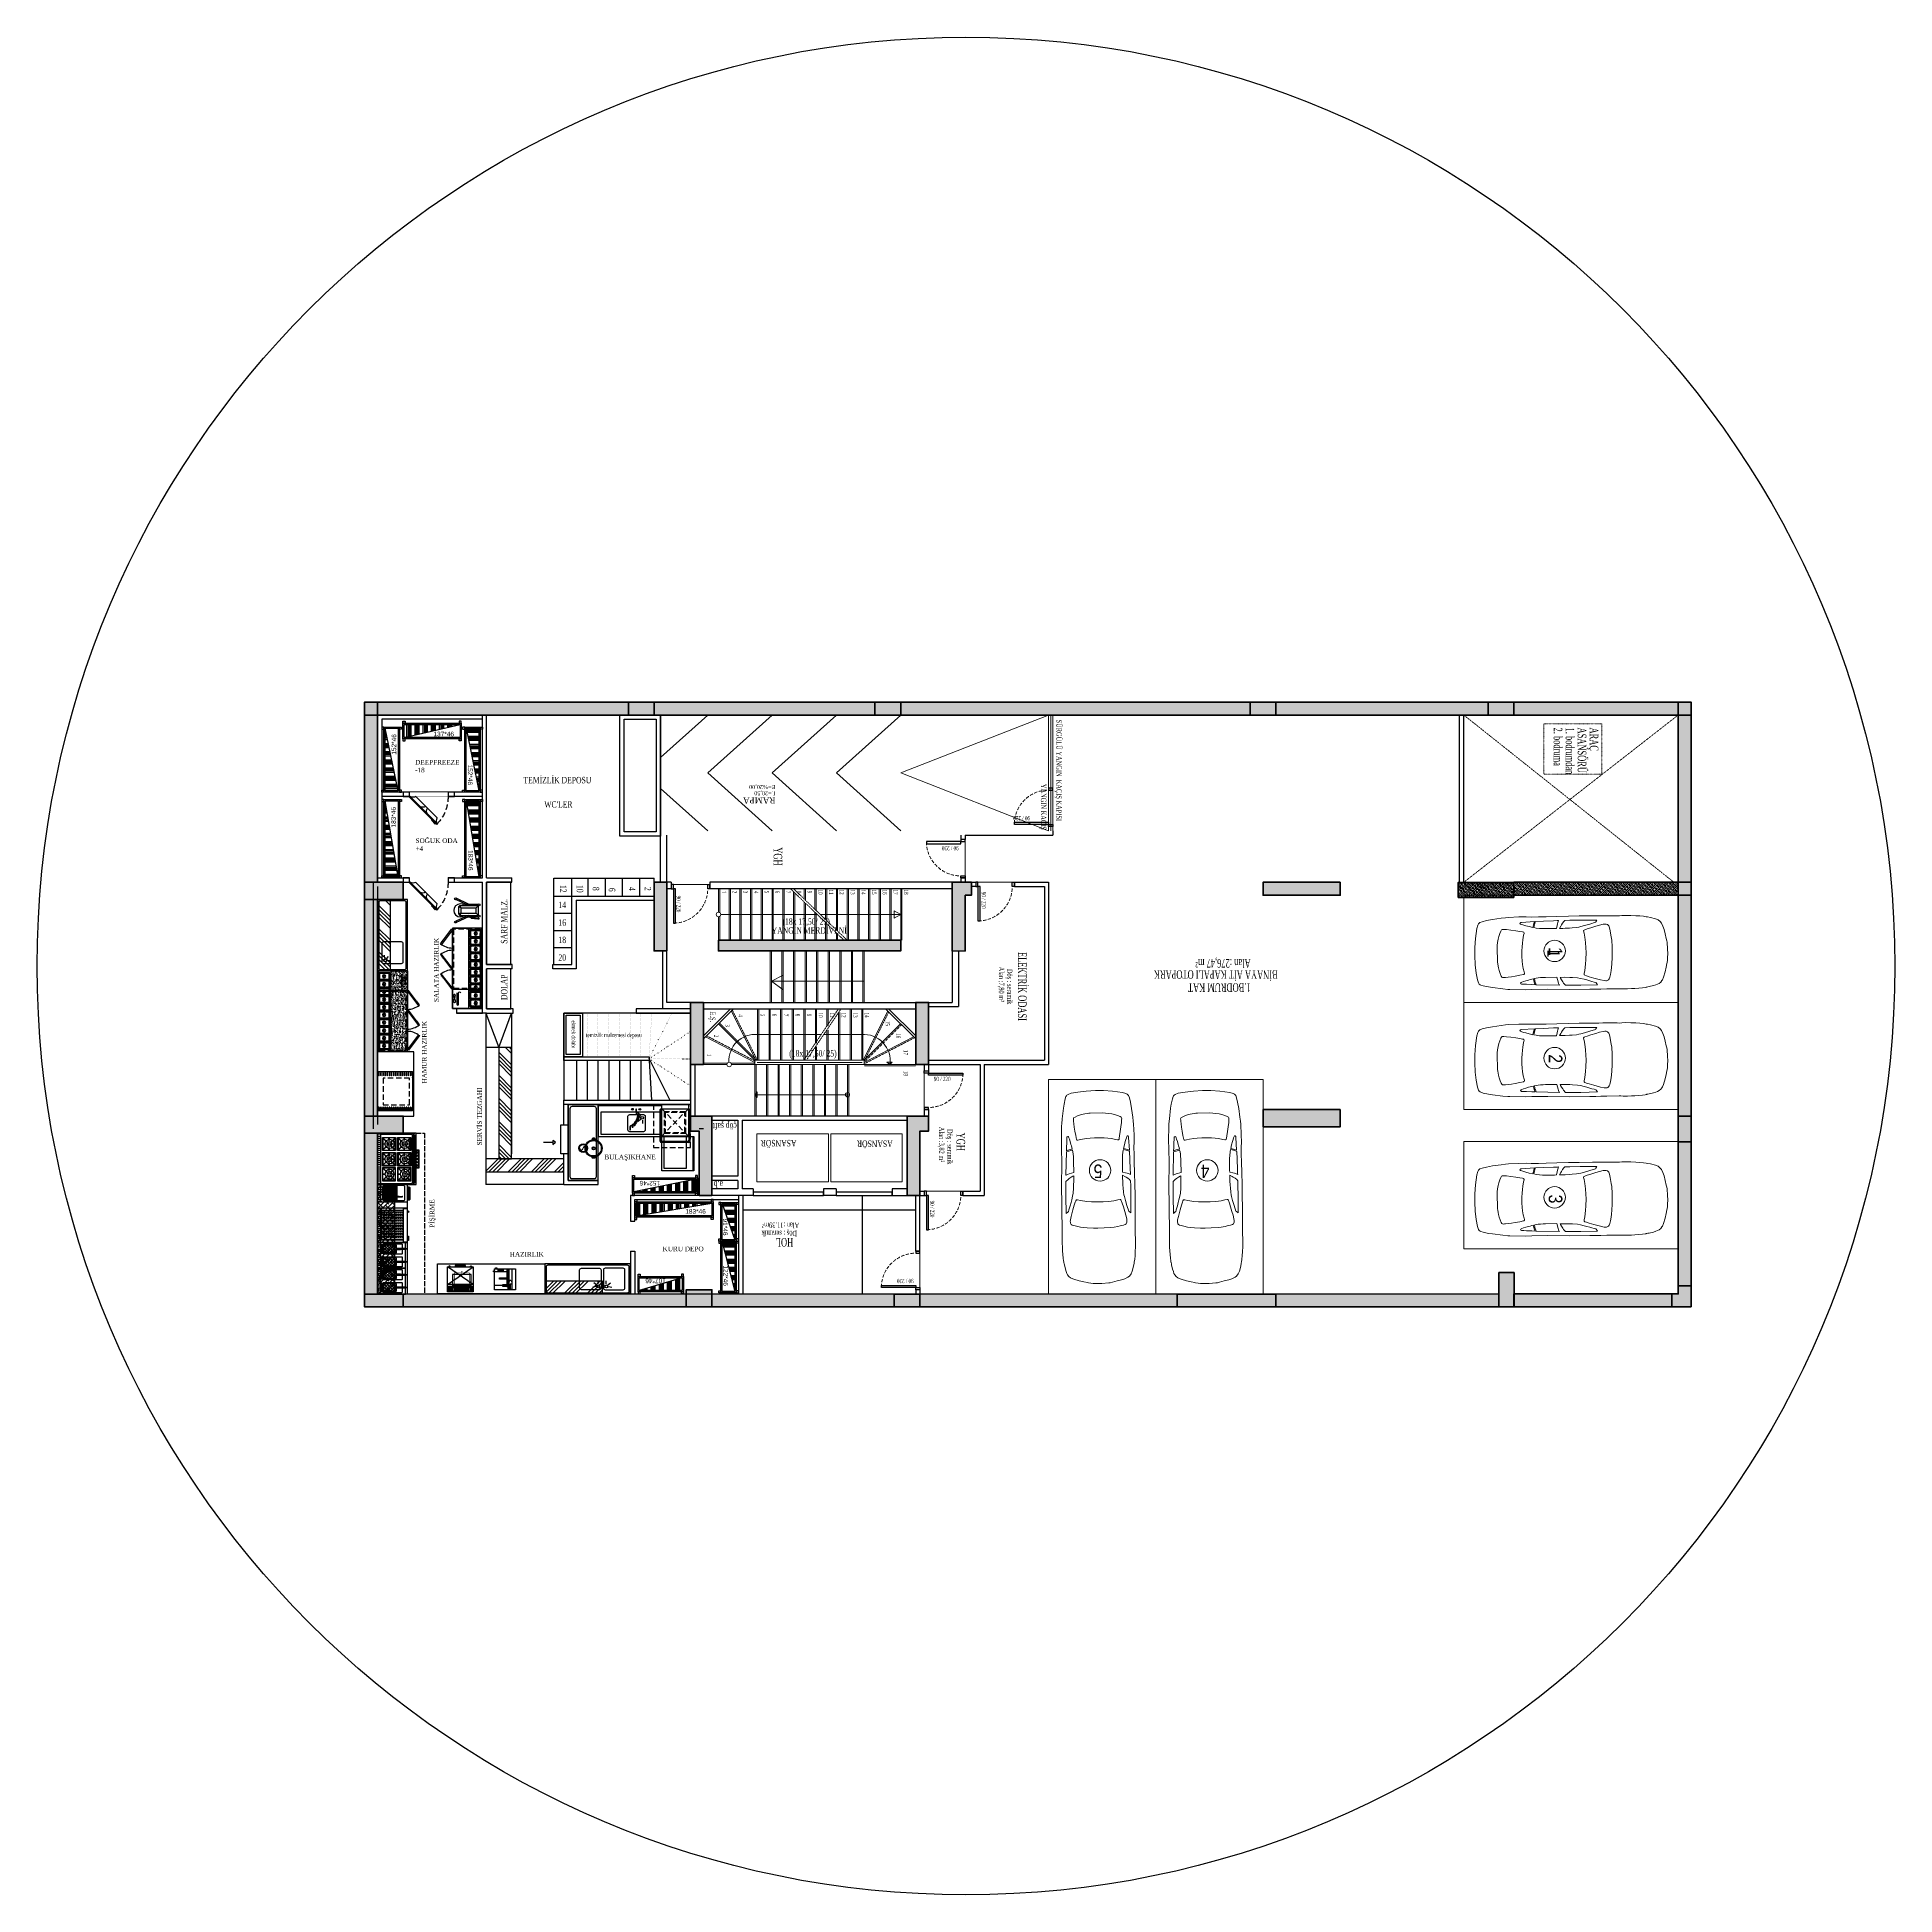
# Model space of a CAD drawing. Header units: millimetres. Extents: x 4287 to 8619, y -6575 to -2243.
import ezdxf
from ezdxf.enums import TextEntityAlignment as Align

# ---------------------------------------------------------------- set-up
doc = ezdxf.new("R2010")
doc.units = ezdxf.units.MM
doc.set_wipeout_variables(frame=1)
for name, pattern in [('ACAD_ISO02W100', [15, 12, -3]), ('ACAD_ISO07W100', [3, 0, -3]), ('DASHED', [19.05, 12.7, -6.35]), ('HIDDEN', [0.375, 0.25, -0.125]), ('HIDDENX2', [19.05, 12.7, -6.35]), ('Style de ligne -5', [0.20828, 0.069425, -0.138855])]:
    doc.linetypes.add(name, pattern=pattern)
for name, color, linetype, lineweight in [('betonarme_AE', 5, 'Continuous', 50), ('Genel', 7, 'Continuous', 9), ('görünüş 0.1_AE', 251, 'Continuous', 9), ('kapı-pencere_AE', 2, 'Continuous', 25), ('merdiven-asansör_AE', 1, 'Continuous', 20), ('Sembol', 7, 'Continuous', 5), ('tarama_AE', 252, 'Continuous', 9), ('tefriş_AE', 253, 'Continuous', 18), ('tugla _AE', 6, 'Continuous', 30), ('Yaz_', 7, 'Continuous', 5), ('yazı_AE', 7, 'Continuous', 20), ('ölçü iç dikey_AE', 33, 'Continuous', 18)]:
    doc.layers.add(name, color=color, linetype=linetype, lineweight=lineweight)
for name, color, linetype in [('Kıtc-002 Çizgi', 7, 'Continuous'), ('Kıtc-034 Soğuk Oda', 1, 'Continuous'), ('Kıtc-040 Davlumbaz', 4, 'Continuous'), ('Kıtc-041 İstif Rafı', 7, 'Continuous'), ('S2000-002 Çizgi', 7, 'Continuous')]:
    doc.layers.add(name, color=color, linetype=linetype)
doc.styles.add('Arial Narrow', font='ARIALN.TTF')
doc.styles.add('mahal', font='times.ttf', dxfattribs={"width": 0.8, "height": 0.2})
doc.styles.add('OLCU', font='times.ttf', dxfattribs={"width": 0.7})
doc.styles.add('proje', font='times.ttf', dxfattribs={"width": 0.65})
doc.styles.get("Standard").update_dxf_attribs({"font": 'arial.ttf'})
doc.dimstyles.new('IC-2', dxfattribs={"dimtxt": 0.125, "dimasz": 0.06, "dimexe": 0.05, "dimexo": 0.1, "dimgap": 0.03, "dimtad": 1, "dimdec": 1, "dimlfac": 100, "dimrnd": 0.5, "dimzin": 12, "dimdsep": 46, "dimtxsty": 'OLCU', "dimblk": 'ARCHTICK', "dimblk1": 'ARCHTICK', "dimblk2": 'ARCHTICK', "dimcen": 0.09, "dimclrd": 256, "dimclre": 256, "dimclrt": 256, "dimadec": 0, "dimazin": 2, "dimtfac": 1, "dimtdec": 1, "dimtix": 1, "dimtmove": 2, "dimatfit": 3, "dimldrblk": 'ARCHTICK', "dimfxl": 0, "dimtolj": 1, "dimtzin": 0, "dimlwd": -1, "dimlwe": -1, "dimarcsym": 0})
pattern_1 = [(315, (2008022.289, -344513.1146), (4.49012806, 4.49012806), []), (315, (2008022.289, -344517.605), (4.49012806, 4.49012806), [3.175, -1.5875])]
pattern_2 = [(315, (2012774.257, -344462.682), (4.49012806, 4.49012806), []), (315, (2012774.257, -344467.172), (4.49012806, 4.49012806), [3.175, -1.5875])]

# ---------------------------------------------------------------- blocks, each defined once
blk = doc.blocks.new('Groupe-683-1')
at = {"layer": 'Sembol', "color": 12, "linetype": 'Continuous', "lineweight": 5, "true_color": 0xdd0000, "flags": 128}
for points in [[(9335.4, 1774.1), (9339.5, 1761), (9343.2, 1748.8), (9345.6, 1740.1), (9346.6, 1735.7), (9347.6, 1729.9), (9348.5, 1719.5), (9348.9, 1713.3), (9349.4, 1703.3), (9349.6, 1698.1), (9349.7, 1690.4), (9344.6, 1693.1), (9341.7, 1694.7), (9337.6, 1697.4), (9333.7, 1700.5), (9331.2, 1702.9), (9330.8, 1714.5), (9330.4, 1738.4), (9330.4, 1752), (9330.4, 1757.2), (9330.4, 1767.4), (9330.4, 1774.2), (9330.4, 1777.6), (9334.2, 1775), (9335.7, 1774)], [(9347.5, 1627.9), (9345.5, 1619.4), (9343.5, 1611.6), (9342.2, 1607), (9340.8, 1602.7), (9339.6, 1599.8), (9338.8, 1598.6), (9338, 1598.2), (9337.1, 1598.6), (9336, 1599.7), (9335.7, 1602.1), (9333.8, 1631.9), (9338.3, 1630.3), (9344.1, 1628.7), (9347.4, 1628.2)]]:
    blk.add_lwpolyline(points, dxfattribs=at)
for points in [[(9471.7, 1798.1), (9471.4, 1794.2), (9469.7, 1786.3), (9465.5, 1770.5), (9462.4, 1759.7), (9460.4, 1753), (9459.1, 1749.6), (9457.6, 1747.6), (9454.8, 1747.9), (9447.7, 1749.4), (9433.3, 1751.3), (9422.4, 1752), (9406.1, 1752.4), (9395.2, 1752), (9382.5, 1751.1), (9369.9, 1749.5), (9361, 1747.8), (9355.7, 1746.5), (9354.7, 1746.6), (9353.6, 1747.7), (9352.7, 1749.3), (9350.6, 1755.2), (9348, 1763.5), (9344.7, 1774.8), (9342, 1783.5), (9340, 1792.1), (9339.5, 1796.1), (9339.6, 1799.3), (9340.5, 1801.9), (9341.5, 1803.3), (9343.8, 1805), (9348, 1806.6), (9355.6, 1808.5), (9360.9, 1809.6), (9369.7, 1811.1), (9376.8, 1812), (9392.9, 1813.2), (9407.2, 1813.5), (9417.9, 1813.5), (9432.2, 1812.7), (9441.1, 1811.9), (9448.2, 1810.9), (9457, 1809.2), (9463.5, 1807.6), (9467.1, 1806.3), (9469.3, 1804.8), (9470.6, 1803.2), (9471.2, 1801.6), (9471.6, 1799.7), (9471.7, 1798.4)], [(9481.1, 1779.2), (9482, 1739.9), (9482.2, 1717.8), (9482.2, 1704.6), (9477, 1699.9), (9474.1, 1697.8), (9469.7, 1695), (9465.8, 1692.7), (9463.8, 1691.6), (9463.7, 1702.7), (9464, 1714.5), (9464.3, 1720.7), (9465.1, 1732.3), (9466.2, 1739.2), (9468.3, 1747.5), (9470, 1753.9), (9472.1, 1761.3), (9473.4, 1766.1), (9474.8, 1771.2), (9475.9, 1775.4), (9476.2, 1775.5), (9476.8, 1775.9)], [(9482.1, 1690), (9480.9, 1636), (9476.4, 1634.2), (9475, 1633.8), (9472.7, 1633.1), (9470.4, 1632.5), (9466.8, 1631.6), (9465.9, 1635.6), (9465.1, 1640.9), (9464.5, 1646.3), (9464.1, 1652.1), (9463.9, 1657.9), (9463.5, 1684.1), (9474.6, 1687.1), (9478, 1688.2), (9481.5, 1689.7)], [(9349.8, 1683), (9350.2, 1678.4), (9350.3, 1667.9), (9350.3, 1658.2), (9350.2, 1650.9), (9349.8, 1643.8), (9348.9, 1635.8), (9347.8, 1630.2), (9344.4, 1631.2), (9341.2, 1632), (9338.3, 1632.8), (9334.8, 1634), (9333.7, 1634.5), (9332.8, 1652.9), (9331.8, 1676.6), (9331.5, 1685), (9331.4, 1688.4), (9336.3, 1686.5), (9339, 1685.7), (9343, 1684.6)], [(9457.3, 1606.8), (9459.1, 1597.5), (9461, 1587.1), (9462.5, 1578.1), (9463.5, 1570.6), (9464.2, 1564.2), (9464.3, 1561.9), (9464.4, 1558.9), (9464.1, 1557.1), (9463.1, 1555.9), (9460.7, 1554.5), (9455, 1552), (9448.2, 1549.7), (9441.9, 1548.1), (9437.6, 1547.2), (9432.3, 1546.3), (9428.7, 1545.8), (9425, 1545.4), (9396.5, 1545), (9389.7, 1545.2), (9382.5, 1546.1), (9374.7, 1547.4), (9368.3, 1548.9), (9361.5, 1551), (9355.8, 1553.5), (9353, 1555.1), (9352, 1556.6), (9351.9, 1558.5), (9352, 1560.8), (9352.3, 1566.9), (9353.5, 1577), (9355.1, 1588.3), (9356.6, 1598), (9357.7, 1604), (9358.1, 1606.1), (9358.6, 1607), (9359.6, 1607.5), (9361, 1607.7), (9361.4, 1607.7), (9365.8, 1606.5), (9376.4, 1604.6), (9384, 1603.7), (9392.5, 1603), (9402, 1602.7), (9411.5, 1602.8), (9415.3, 1602.9), (9425.7, 1603.6), (9433.6, 1604.4), (9443.4, 1606), (9450.9, 1607.8), (9453.9, 1608.6), (9455.4, 1608.7), (9456.3, 1608.2), (9457, 1607.2)], [(9480.9, 1633.4), (9480.5, 1625.6), (9480.1, 1613.7), (9479.8, 1606.9), (9479.6, 1603.6), (9479.7, 1601.5), (9478.8, 1600.5), (9477.4, 1599.7), (9476.9, 1599.9), (9476, 1600.9), (9475.1, 1602.7), (9473.7, 1606.4), (9471.9, 1611.9), (9470.1, 1618.3), (9469.1, 1621.9), (9468.2, 1625.5), (9467.4, 1629.2), (9469, 1629.6), (9472.2, 1630.4), (9477.7, 1632.1)]]:
    blk.add_lwpolyline(points, close=True, dxfattribs=at)
blk = doc.blocks.new('Groupe-684-1')
at = {"layer": 'Sembol', "color": 12, "linetype": 'Continuous', "lineweight": 5, "true_color": 0xdd0000, "flags": 128}
blk.add_lwpolyline([(9486.8, 1893), (9486.9, 1892.8), (9487, 1892.2), (9487, 1892.2), (9487.4, 1889.9), (9488.2, 1883.9), (9489.1, 1875), (9489.7, 1866.1), (9490.2, 1858.1), (9490.6, 1848.8), (9490.7, 1838.7), (9490.4, 1833), (9490.3, 1829.1), (9490.7, 1800.7), (9491.1, 1786.9), (9491.3, 1774.9), (9491.5, 1760.7), (9492.1, 1713), (9491.5, 1663.5), (9491.9, 1626.2), (9492.6, 1610.5), (9492, 1574.8), (9491.8, 1570.1), (9490.5, 1558.4), (9487.7, 1534.2), (9486.2, 1524.5), (9483.6, 1512.3), (9481.8, 1506.8), (9480.9, 1505.2), (9479.4, 1503.4), (9476.9, 1501.7), (9469.9, 1499.2), (9453.9, 1496.2), (9434.8, 1494), (9413.2, 1492.7), (9394.4, 1492.9), (9373, 1494.2), (9350, 1497.4), (9342.1, 1499.6), (9339, 1501.2), (9336.1, 1504.4), (9334, 1509.8), (9331.5, 1519.9), (9328.9, 1534.3), (9326.1, 1554.7), (9324.8, 1564.5), (9324.1, 1571.1), (9323, 1595.8), (9322.6, 1612.8), (9323.2, 1624.5), (9323.1, 1641.5), (9322.6, 1659.3), (9321.9, 1684.4), (9321.1, 1711.1), (9320.7, 1736.3), (9320.3, 1767.3), (9320.3, 1781.9), (9320.2, 1791.7), (9320.2, 1810.8), (9320.1, 1824.5), (9320.3, 1830.1), (9319.6, 1835.7), (9319.4, 1844.8), (9319.7, 1856.4), (9320.2, 1868.7), (9320.7, 1877.7), (9321.5, 1886.5), (9322.7, 1892.3), (9323.1, 1895.6), (9324.4, 1902.4), (9327.4, 1914.1), (9329.9, 1920.1), (9333.9, 1925.4), (9337.4, 1928.2), (9344.7, 1931.5), (9352.3, 1934.1), (9362.6, 1936.8), (9373.5, 1939.3), (9378.4, 1940.8), (9382.1, 1941.3), (9398, 1942.5), (9408, 1942.7), (9418, 1942.4), (9423.9, 1941.9), (9429.4, 1941.4), (9431.6, 1940.6), (9440.2, 1938.8), (9450.7, 1936.6), (9463.5, 1932.7), (9469.3, 1930.3), (9471.3, 1929.3), (9474.9, 1926.4), (9477.9, 1922.6), (9479.9, 1919), (9481.4, 1914.8), (9483.1, 1909.3), (9485.5, 1899.5), (9486, 1896.5), (9486.4, 1894)], close=True, dxfattribs=at)
at = {"layer": 'Sembol', "color": 12, "true_color": 0xdd0000}
blk.add_blockref('Groupe-683-1', (0, 0), dxfattribs=at)
blk = doc.blocks.new('TRTR')
at = {"layer": 'ölçü iç dikey_AE'}
blk.add_lwpolyline([(20063.594, -3450.822), (20066.094, -3450.822), (20066.094, -3455.822), (20063.594, -3455.822)], close=True, dxfattribs=at)
blk.add_circle((20064.894, -3453.703), 0.25, dxfattribs=at)
at = {"layer": 'tefriş_AE', "color": 12, "true_color": 0xdd0000, "xscale": 0.01, "yscale": 0.01, "zscale": 0.01}
blk.add_blockref('Groupe-684-1', (19970.872, -3470.493, 10), dxfattribs=at)
blk = doc.blocks.new('kapi 90-15')
at = {"layer": 'görünüş 0.1_AE'}
blk.add_line((-0.85, -0.05), (-0.05, -0.05), dxfattribs=at)
at = {"layer": 'kapı-pencere_AE'}
for p, q in [((-0.9, -0.15), (-0.9, -0.05)), ((-0.05, -0.15), (-0.05, -0.95))]:
    blk.add_line(p, q, dxfattribs=at)
blk.add_lwpolyline([(-0.9, -0.15), (-0.85, -0.15), (-0.85, -0.05), (-0.9, -0.05)], dxfattribs=at)
for points in [[(-0.05, -0.15), (-0.05, -0.95), (-0.1, -0.95), (-0.1, -0.15)], [(0, -0.15), (-0.05, -0.15), (-0.05, -0.05), (0, -0.05)]]:
    blk.add_lwpolyline(points, close=True, dxfattribs=at)
at = {"layer": 'tarama_AE', "linetype": 'HIDDEN', "ltscale": 0.3}
blk.add_arc((-0.046, -0.146), 0.806, 183.5504, 266.1412, dxfattribs=at)
blk = doc.blocks.new('_ArchTick')
at = {"layer": 'Kıtc-002 Çizgi', "color": 0, "const_width": 0.15}
blk.add_lwpolyline([(-0.5, -0.5), (0.5, 0.5)], dxfattribs=at)
blk = doc.blocks.new('*D97')
at = {"layer": 'Defpoints', "color": 0, "transparency": 16777216}
for p in [(5932.2, -4977.8), (6335.5, -4977.8), (6335.5, -4977.8)]:
    blk.add_point(p, dxfattribs=at)
at = {"layer": 'tugla _AE', "transparency": 16777216}
for p, q in [((5932.2, -4977.8), (5932.2, -4977.7)), ((5932.2, -4977.8), (6335.5, -4977.8)), ((6335.5, -4977.8), (6335.5, -4977.7))]:
    blk.add_line(p, q, dxfattribs=at)
at = {"layer": 'tugla _AE', "transparency": 16777216, "xscale": 0.06, "yscale": 0.06, "zscale": 0.06, "rotation": 180}
blk.add_blockref('_ArchTick', (5932.2, -4977.8), dxfattribs=at)
at = {"layer": 'tugla _AE', "transparency": 16777216, "xscale": 0.06, "yscale": 0.06, "zscale": 0.06}
blk.add_blockref('_ArchTick', (6335.5, -4977.8), dxfattribs=at)
at = {"layer": 'tugla _AE', "transparency": 16777216, "insert": (6133.8, -4977.7), "char_height": 0.125, "attachment_point": 5, "style": 'OLCU'}
blk.add_mtext('\\A1;40334.5', dxfattribs=at)
blk = doc.blocks.new('*D98')
at = {"layer": 'Defpoints', "color": 0, "transparency": 16777216}
for p in [(6211.6, -4943.7), (6211.6, -4943.7), (6211.6, -5173.7)]:
    blk.add_point(p, dxfattribs=at)
at = {"layer": 'tugla _AE', "transparency": 16777216}
for p, q in [((6211.6, -4943.7), (6211.5, -4943.7)), ((6211.6, -5173.7), (6211.6, -4943.7)), ((6211.6, -5173.7), (6211.5, -5173.7))]:
    blk.add_line(p, q, dxfattribs=at)
at = {"layer": 'tugla _AE', "transparency": 16777216, "xscale": 0.06, "yscale": 0.06, "zscale": 0.06}
for p, rotation in [((6211.6, -4943.7), 90), ((6211.6, -5173.7), 270)]:
    blk.add_blockref('_ArchTick', p, dxfattribs=dict(at, rotation=rotation))
at = {"layer": 'tugla _AE', "transparency": 16777216, "insert": (6211.5, -5058.7), "char_height": 0.125, "attachment_point": 5, "rotation": 90, "style": 'OLCU'}
blk.add_mtext('\\A1;23000', dxfattribs=at)
blk = doc.blocks.new('A$C31D67557')
at = {"layer": 'Kıtc-034 Soğuk Oda', "color": 254}
blk.add_lwpolyline([(76.2, 73.2), (75.2, 74.2), (66.2, 65.2), (67.2, 64.2)], close=True, dxfattribs=at)
for centre, radius, start, end in [((69.1, 43.8), 14, 151.3252, 208.6364), ((92.8, 66.5), 14.6, 150.6379, 206.6488), ((46.2, 21), 14, 61.3633, 118.6745)]:
    blk.add_arc(centre, radius, start, end, dxfattribs=at)
at = {"color": 254}
blk.add_wipeout([(15, 10), (105, 10), (105, 0), (15, 0)], dxfattribs=at).dxf.layer = 'Kıtc-034 Soğuk Oda'
at = {"layer": 'Kıtc-002 Çizgi', "color": 254, "linetype": 'DASHED'}
blk.add_arc((15.5, 11.2), 89.5, 359.2162, 45.3313, dxfattribs=at)
at = {"layer": 'Kıtc-034 Soğuk Oda', "color": 254}
blk.add_line((30.2, 10.3), (79.7, 59.9), dxfattribs=at)
for points in [[(78.6, 75.1), (80.1, 73.6), (16.4, 10), (15, 11.4)], [(15, 0), (0, 0), (0, 10), (15, 10)], [(120, 0), (105, 0), (105, 10), (120, 10)]]:
    blk.add_lwpolyline(points, close=True, dxfattribs=at)
blk.add_arc((23.6, -2.8), 14.6, 63.351, 119.3618, dxfattribs=at)
blk = doc.blocks.new('A$C53E03B34')
at = {"layer": 'Kıtc-002 Çizgi'}
for points in [[(3.7, 16.6), (2, 16.6, -0.414214), (0, 18.6), (0, 21.4, -0.414214), (2, 23.4), (3.7, 23.4)], [(43.1, 16.6), (44.9, 16.6, 0.414214), (46.9, 18.6), (46.9, 21.4, 0.414214), (44.9, 23.4), (43.1, 23.4)]]:
    blk.add_lwpolyline(points, format="xyb", dxfattribs=at)
for points in [[(2.8, 17.6), (2, 17.6, -0.414214), (1, 18.6), (1, 21.4, -0.414214), (2, 22.4), (2.8, 22.4)], [(44, 17.6), (44.9, 17.6, 0.414214), (45.9, 18.6), (45.9, 21.4, 0.414214), (44.9, 22.4), (44, 22.4)]]:
    blk.add_lwpolyline(points, format="xyb", close=True, dxfattribs=at)
for points in [[(22.1, 23.4), (24.2, 21.8), (24.2, 18.1), (22.7, 16.4)], [(23.5, 23.7), (25.2, 22.3), (25.2, 17.7), (23.8, 16.3)]]:
    blk.add_lwpolyline(points, dxfattribs=at)
for radius in [20, 18, 3.66]:
    blk.add_circle((23.4, 20), radius, dxfattribs=at)
blk = doc.blocks.new('A$C15922AFF')
at = {"layer": 'Kıtc-002 Çizgi'}
h = blk.add_hatch(color=256, dxfattribs=at)
edge = h.paths.add_edge_path()
edge.add_arc((75, 44.3), 10, 0, 360)
edge = h.paths.add_edge_path(flags=17)
edge.add_arc((75, 44.3), 8.5, 0, 360)
blk.add_lwpolyline([(0, 9.3), (176, 9.3), (176, 79.3), (0, 79.3)], close=True, dxfattribs=at)
blk.add_lwpolyline([(9, 13.3), (167, 13.3, 0.414214), (172, 18.3), (172, 70.3, 0.414214), (167, 75.3), (9, 75.3, 0.414214), (4, 70.3), (4, 18.3, 0.414214)], format="xyb", close=True, dxfattribs=at)
for radius in [10, 8.5]:
    blk.add_circle((75, 44.3), radius, dxfattribs=at)
for centre, start, end in [((75, 48.6), 90, 270), ((75, 40.1), 270, 90)]:
    blk.add_arc(centre, 4.25, start, end, dxfattribs=at)
blk.add_blockref('A$C53E03B34', (51.4, 0), dxfattribs=at)
blk = doc.blocks.new('A$C7ED97EAE')
at = {"layer": 'Kıtc-002 Çizgi'}
for p, q in [((3.5, 88.5), (65.5, 88.5)), ((3.5, 15), (3.5, 88.5)), ((65.5, 88.5), (65.5, 15)), ((0, 3), (0, 76.5)), ((2, 78.5), (3.5, 78.5)), ((2, 5), (2, 75)), ((3.5, 78.5), (65.5, 78.5)), ((3.5, 76.5), (3.5, 76.5)), ((65.5, 78.5), (67, 78.5)), ((65.5, 76.5), (65.5, 76.5)), ((67, 75), (67, 5)), ((69, 76.5), (69, 3)), ((66, 0), (3, 0)), ((65.5, 15), (3.5, 15)), ((64, 2), (5, 2)), ((67, 15), (65.5, 15))]:
    blk.add_line(p, q, dxfattribs=at)
at = {"layer": 'Kıtc-002 Çizgi', "linetype": 'DASHED'}
for p, q in [((65.5, 78.5), (3.5, 15)), ((65.5, 15), (3.5, 78.5))]:
    blk.add_line(p, q, dxfattribs=at)
for points in [[(9.5, 21.5), (59.5, 21.5), (59.5, 71.5), (9.5, 71.5)], [(11.5, 23.5), (57.5, 23.5), (57.5, 69.5), (11.5, 69.5)]]:
    blk.add_lwpolyline(points, close=True, dxfattribs=at)
at = {"layer": 'Kıtc-002 Çizgi'}
for centre, radius, start, end in [((2, 76.5), 2, 90, 180), ((3.5, 75), 1.5, 90, 180), ((65.5, 75), 1.5, 0, 90), ((67, 76.5), 2, 0, 90), ((3, 3), 3, 180, 270), ((5, 5), 3, 180, 270), ((64, 5), 3, 270, 0), ((66, 3), 3, 270, 0)]:
    blk.add_arc(centre, radius, start, end, dxfattribs=at)
blk = doc.blocks.new('A$C7BE05278')
at = {"layer": 'Kıtc-002 Çizgi'}
h = blk.add_hatch(color=256, dxfattribs=at)
h.paths.add_polyline_path([(4.7, 9.9, -0.025454), (4.8, 10.4, 0.278063), (0.8, 7.5), (1.2, 7.3, -0.265675)])
h.paths.add_polyline_path([(5.4, 10.4, 0.028094), (4.8, 10.4, 0.025454), (4.7, 9.9, -0.030609), (5.2, 9.9, -0.027259)])
h.paths.add_polyline_path([(5.4, 10.4, 0.027259), (5.2, 9.9, -0.171751), (7.9, 9), (7.9, 9), (7.9, 9, -1.347305), (5.2, 7.1, -0.147228), (5.2, 9.9, 0.030609), (4.7, 9.9, 0.138731), (4.7, 7, 1.347306), (8.2, 9.4, 0.162476)])
h.paths.add_polyline_path([(12.5, 12.7), (12.7, 13.1, 0.483116), (4.8, 10.4, -0.028094), (5.4, 10.4, -0.470681)])
for p, q in [((14.4, 47.6), (14.3, 41.7)), ((14.4, 47.6), (14.3, 41.7)), ((16, 47.6), (14.4, 47.6)), ((16, 47.6), (14.4, 47.6)), ((15.1, 47.6), (15, 38.9)), ((15.9, 41.7), (16, 47.6)), ((15.9, 41.7), (16, 47.6)), ((0.5, 7.3), (0, 0)), ((0.5, 7.3), (0, 0)), ((0, 0), (1.9, 0)), ((1.5, 7.3), (0.5, 7.3)), ((1.5, 7.3), (0.5, 7.3)), ((1.9, 0), (1.5, 7.3)), ((1.9, 0), (1.5, 7.3)), ((14.3, 41.7), (15.9, 41.7)), ((14.3, 41.7), (15.9, 41.7))]:
    blk.add_line(p, q, dxfattribs=at)
for centre in [(6.3, 47.8), (23.5, 47.6)]:
    blk.add_circle(centre, 1.99, dxfattribs=at)
for centre, radius, start, end in [((4.8, 5.6), 4.31, 51.245, 156.7533), ((9.4, 8.6), 4.83, 57.0103, 197.5795), ((6.4, 7.6), 1.7, 197.5795, 51.245), ((14.4, 12.6), 4.98, 103.1199, 200.7743), ((11.2, 11.3), 1.54, 200.7743, 57.0103), ((15.6, 16.7), 3.77, 86.0156, 220.6772), ((13.7, 15.7), 1.76, 236.8088, 103.1199), ((18.1, 21.1), 3.83, 52.4089, 229.1112), ((17.8, 38.9), 2.86, 179.43, 359.43), ((16.5, 19.2), 1.37, 229.1112, 116.3243), ((20, 25.6), 3.8, 74.9498, 261.6763), ((19.1, 38.9), 1.6, 359.43, 179.43), ((25.1, 38.8), 7.64, 179.43, 242.0346), ((23.5, 30.9), 5.53, 105.7663, 225.7833), ((19.6, 23.1), 1.26, 261.6763, 52.4089), ((20.6, 27.9), 1.41, 225.7833, 74.9498), ((22.6, 34), 2.23, 242.0346, 105.7663)]:
    blk.add_arc(centre, radius, start, end, dxfattribs=at)
blk.add_solid([(15.9, 41.7), (14.3, 41.7), (16, 47.6), (14.4, 47.6)], dxfattribs=at)
blk = doc.blocks.new('A$C7A936ED9')
at = {"layer": 'Kıtc-002 Çizgi'}
for p, q in [((97.7, 44.3), (89.9, 45.4)), ((98.9, 40.5), (92.8, 35.4)), ((102.8, 38.8), (102.8, 30.9))]:
    blk.add_line(p, q, dxfattribs=at)
for points in [[(148, 75), (0, 75), (0, 0), (148, 0)], [(148, 75), (0, 75), (0, 73), (148, 73)], [(148, 57), (6, 57), (6, 6), (148, 6)]]:
    blk.add_lwpolyline(points, close=True, dxfattribs=at)
blk.add_lwpolyline([(105.3, 11.5), (73.3, 11.5, -0.414214), (69.3, 15.5), (69.3, 47.5, -0.414214), (73.3, 51.5), (105.3, 51.5, -0.414214), (109.3, 47.5), (109.3, 15.5, -0.414214)], format="xyb", close=True, dxfattribs=at)
blk.add_circle((102.6, 43.8), 3.19, dxfattribs=at)
blk.add_blockref('A$C7BE05278', (73.4, 16.2), dxfattribs=at)
blk = doc.blocks.new('A$C483B09BF')
at = {"layer": 'Kıtc-002 Çizgi'}
for points in [[(75, 80), (75, 0), (0, 0), (0, 80)], [(57, 80), (57, 6), (6, 6), (6, 80)], [(75, 80), (75, 0), (73, 0), (73, 80)]]:
    blk.add_lwpolyline(points, close=True, dxfattribs=at)
blk = doc.blocks.new('A$C47745963')
at = {"layer": 'Kıtc-041 İstif Rafı'}
h = blk.add_hatch(dxfattribs=at)
h.set_pattern_fill('ANSI34', color=254, angle=45)
h.set_pattern_definition([(90, (8635.455, 5912.05), (-19.05, 4e-15), []), (90, (8638.63, 5915.225), (-19.05, 4e-15), []), (90, (8641.805, 5918.4), (-19.05, 4e-15), []), (90, (8644.98, 5921.575), (-19.05, 4e-15), [])])
h.paths.add_polyline_path([(3, 38), (3, 8), (149, 38)])
blk.add_line((3, 8), (149, 38), dxfattribs=at)
for points in [[(5, 46), (5, 41), (0, 41), (0, 46)], [(147, 46), (147, 41), (152, 41), (152, 46)], [(0, 5), (0, 41), (152, 41), (152, 5)], [(5, 0), (5, 5), (0, 5), (0, 0)], [(3, 8), (3, 38), (149, 38), (149, 8)], [(147, 0), (147, 5), (152, 5), (152, 0)]]:
    blk.add_lwpolyline(points, close=True, dxfattribs=at)
blk.add_text('152*46', height=10.8, dxfattribs=at).set_placement((87.5, 12.2))
blk = doc.blocks.new('A$C72F735DC')
at = {"layer": 'Kıtc-002 Çizgi'}
for p, q in [((188, 95.8), (0, 95.8)), ((155.2, 33.6), (155, 32.8)), ((155, 32.8), (155.2, 32.1)), ((155.7, 34.2), (155.2, 33.6)), ((155.2, 32.1), (155.7, 31.5)), ((156.5, 34.7), (155.7, 34.2)), ((155.7, 31.5), (156.5, 31)), ((157.6, 34.8), (156.5, 34.7)), ((156.5, 31), (157.6, 30.8)), ((159.1, 34.7), (157.6, 34.8)), ((157.6, 30.8), (159.1, 31)), ((160.8, 34.2), (159.1, 34.7)), ((159.1, 31), (160.8, 31.5)), ((162.6, 33.6), (160.8, 34.2)), ((160.8, 31.5), (162.6, 32.1)), ((164.6, 32.8), (162.6, 33.6)), ((162.6, 32.1), (164.6, 32.8)), ((164.6, 32.8), (166.5, 33.6)), ((166.5, 32.1), (164.6, 32.8)), ((166.5, 33.6), (168.4, 34.2)), ((168.4, 31.5), (166.5, 32.1)), ((168.4, 34.2), (170.1, 34.7)), ((170.1, 31), (168.4, 31.5)), ((170.1, 34.7), (171.6, 34.8)), ((171.6, 30.8), (170.1, 31)), ((171.6, 34.8), (172.7, 34.7)), ((172.7, 31), (171.6, 30.8)), ((172.7, 34.7), (173.5, 34.2)), ((173.5, 31.5), (172.7, 31)), ((173.5, 34.2), (174, 33.6)), ((174, 32.1), (173.5, 31.5)), ((174, 33.6), (174.2, 32.8)), ((174.2, 32.8), (174, 32.1))]:
    blk.add_line(p, q, dxfattribs=at)
for points in [[(188, 27.8), (188, 97.8), (0, 97.8), (0, 27.8)], [(36.7, 0.2), (2.5, 25.8), (4, 27.8), (38.2, 2.2)], [(62.1, 0), (96.2, 25.8), (94.6, 27.8), (60.5, 2)], [(108, 0), (142.1, 25.8), (140.6, 27.8), (106.5, 2)]]:
    blk.add_lwpolyline(points, close=True, dxfattribs=at)
at = {"layer": 'Kıtc-002 Çizgi', "linetype": 'DASHED'}
blk.add_lwpolyline([(140, 92.8), (3, 92.8), (3, 30.8), (140, 30.8)], close=True, dxfattribs=at)
at = {"layer": 'Kıtc-002 Çizgi'}
blk.add_lwpolyline([(143, 95.8), (143, 27.8)], dxfattribs=at)
for points in [[(177.7, 42.5), (151, 42.5, -1), (151, 46.8)], [(151, 38.2), (177.7, 38.2, 1), (177.7, 42.5)]]:
    blk.add_lwpolyline(points, format="xyb", dxfattribs=at)
at = {"layer": 'Kıtc-002 Çizgi', "const_width": 0.428}
for points in [[(34.4, 1.8), (33.4, 0.5), (27.8, 4.7), (26.3, 5.8)], [(64.3, 1.7), (65.3, 0.4), (70.9, 4.6), (72.4, 5.7)], [(110.3, 1.7), (111.3, 0.4), (116.9, 4.6), (118.4, 5.7)]]:
    blk.add_lwpolyline(points, dxfattribs=at)
at = {"layer": 'Kıtc-002 Çizgi'}
for centre, start, end in [((4, 27.8), 319.755, 0), ((94.6, 27.8), 180, 220.5092), ((140.6, 27.8), 180, 220.5092)]:
    blk.add_arc(centre, 42.7, start, end, dxfattribs=at)
blk = doc.blocks.new('A$C01E77913')
at = {"layer": 'Kıtc-002 Çizgi'}
for points in [[(2, 26.8), (15, 26.8, -0.414214), (17, 24.8), (17, 2, -0.414214), (15, 0), (2, 0, -0.414214), (0, 2), (0, 24.8, -0.414214)], [(4, 24.8), (13, 24.8, -0.414214), (15, 22.8), (15, 4, -0.414214), (13, 2), (4, 2, -0.414214), (2, 4), (2, 22.8, -0.414214)]]:
    blk.add_lwpolyline(points, format="xyb", close=True, dxfattribs=at)
blk.add_lwpolyline([(4.7, 14.3), (12.2, 14.3), (12.2, 13.5), (4.7, 13.5)], close=True, dxfattribs=at)
blk.add_circle((8.5, 13.9), 3.82, dxfattribs=at)
blk = doc.blocks.new('A$C65911684')
at = {"layer": 'Kıtc-002 Çizgi'}
blk.add_lwpolyline([(188, 32), (0, 32), (0, 0), (188, 0)], close=True, dxfattribs=at)
at = {"layer": 'Kıtc-002 Çizgi', "xscale": -1}
for p in [(21.5, 2.6), (39.5, 2.6), (57.5, 2.6), (75.5, 2.6), (93.5, 2.6), (111.5, 2.6), (129.5, 2.6), (147.5, 2.6), (165.5, 2.6), (183.5, 2.6)]:
    blk.add_blockref('A$C01E77913', p, dxfattribs=at)
blk = doc.blocks.new('A$C02FD296D')
at = {"layer": 'Kıtc-002 Çizgi'}
for points in [[(0, 84.4), (92, 84.4), (92, 2.4), (0, 2.4)], [(1.7, 2.4), (4.7, 2.4), (4.7, 0.4), (1.7, 0.4)], [(82.2, 2.4), (85.3, 2.4), (85.3, 0.4), (82.2, 0.4)], [(87.4, 2.4), (90.5, 2.4), (90.5, 0.4), (87.4, 0.4)]]:
    blk.add_lwpolyline(points, close=True, dxfattribs=at)
for points in [[(2.5, 82.1), (8, 82.1)], [(8, 80.5), (2.5, 80.5)], [(2.5, 77.1), (8, 77.1)], [(8, 75.5), (2.5, 75.5)], [(2.5, 72.2), (8, 72.2)], [(8, 70.5), (2.5, 70.5)], [(2.5, 67.2), (8, 67.2)], [(8, 65.6), (2.5, 65.6)], [(2.5, 62.2), (8, 62.2)], [(8, 60.6), (2.5, 60.6)], [(2.5, 57.3), (8, 57.3)], [(8, 55.6), (2.5, 55.6)], [(2.5, 52.3), (8, 52.3)], [(8, 50.7), (2.5, 50.7)], [(2.5, 47.3), (8, 47.3)], [(8, 45.7), (2.5, 45.7)], [(88.5, 82.1), (83, 82.1)], [(83, 80.5), (88.5, 80.5)], [(88.5, 77.1), (83, 77.1)], [(83, 75.5), (88.5, 75.5)], [(88.5, 72.2), (83, 72.2)], [(83, 70.5), (88.5, 70.5)], [(88.5, 67.2), (83, 67.2)], [(83, 65.6), (88.5, 65.6)], [(88.5, 62.2), (83, 62.2)], [(83, 60.6), (88.5, 60.6)], [(88.5, 57.3), (83, 57.3)], [(83, 55.6), (88.5, 55.6)], [(88.5, 52.3), (83, 52.3)], [(83, 50.7), (88.5, 50.7)], [(88.5, 47.3), (83, 47.3)], [(83, 45.7), (88.5, 45.7)], [(2.5, 42.4), (8, 42.4)], [(8, 40.7), (2.5, 40.7)], [(2.5, 37.4), (8, 37.4)], [(8, 35.8), (2.5, 35.8)], [(2.5, 32.4), (8, 32.4)], [(8, 30.8), (2.5, 30.8)], [(2.5, 27.5), (8, 27.5)], [(8, 25.8), (2.5, 25.8)], [(2.5, 22.5), (8, 22.5)], [(8, 20.9), (2.5, 20.9)], [(2.5, 17.5), (8, 17.5)], [(8, 15.9), (2.5, 15.9)], [(2.5, 12.6), (8, 12.6)], [(8, 10.9), (2.5, 10.9)], [(2.5, 7.6), (8, 7.6)], [(8, 6), (2.5, 6)], [(88.5, 42.4), (83, 42.4)], [(83, 40.7), (88.5, 40.7)], [(88.5, 37.4), (83, 37.4)], [(83, 35.8), (88.5, 35.8)], [(88.5, 32.4), (83, 32.4)], [(83, 30.8), (88.5, 30.8)], [(88.5, 27.5), (83, 27.5)], [(83, 25.8), (88.5, 25.8)], [(88.5, 22.5), (83, 22.5)], [(83, 20.9), (88.5, 20.9)], [(88.5, 17.5), (83, 17.5)], [(83, 15.9), (88.5, 15.9)], [(88.5, 12.6), (83, 12.6)], [(83, 10.9), (88.5, 10.9)], [(88.5, 7.6), (83, 7.6)], [(83, 6), (88.5, 6)]]:
    blk.add_lwpolyline(points, dxfattribs=at)
at = {"layer": 'Kıtc-002 Çizgi', "linetype": 'DASHED'}
blk.add_lwpolyline([(14.5, 9.4), (76.5, 9.4), (76.5, 71.4), (14.5, 71.4)], close=True, dxfattribs=at)
at = {"layer": 'Kıtc-002 Çizgi', "linetype": 'HIDDENX2', "ltscale": 10}
for points in [[(77.3, 2.4), (77.8, 2.4), (77.8, 2, -0.414214), (75.8, 0), (15.2, 0, -0.414214), (13.2, 2), (13.2, 2.4), (13.8, 2.4)], [(77.3, 2.4, -0.472507), (75.8, 0.5), (15.2, 0.5, -0.472507), (13.8, 2.4)]]:
    blk.add_lwpolyline(points, format="xyb", dxfattribs=at)
at = {"layer": 'Kıtc-002 Çizgi'}
for centre, start, end in [((2.5, 81.3), 90, 270), ((2.5, 76.3), 90, 270), ((2.5, 71.3), 90, 270), ((2.5, 66.4), 90, 270), ((2.5, 61.4), 90, 270), ((2.5, 56.4), 90, 270), ((2.5, 51.5), 90, 270), ((2.5, 46.5), 90, 270), ((8, 81.3), 270, 90), ((8, 76.3), 270, 90), ((8, 71.3), 270, 90), ((8, 66.4), 270, 90), ((8, 61.4), 270, 90), ((8, 56.4), 270, 90), ((8, 51.5), 270, 90), ((8, 46.5), 270, 90), ((83, 81.3), 90, 270), ((83, 76.3), 90, 270), ((83, 71.3), 90, 270), ((83, 66.4), 90, 270), ((83, 61.4), 90, 270), ((83, 56.4), 90, 270), ((83, 51.5), 90, 270), ((83, 46.5), 90, 270), ((88.5, 81.3), 270, 90), ((88.5, 76.3), 270, 90), ((88.5, 71.3), 270, 90), ((88.5, 66.4), 270, 90), ((88.5, 61.4), 270, 90), ((88.5, 56.4), 270, 90), ((88.5, 51.5), 270, 90), ((88.5, 46.5), 270, 90), ((2.5, 41.5), 90, 270), ((2.5, 36.6), 90, 270), ((2.5, 31.6), 90, 270), ((2.5, 26.6), 90, 270), ((2.5, 21.7), 90, 270), ((2.5, 16.7), 90, 270), ((2.5, 11.7), 90, 270), ((2.5, 6.8), 90, 270), ((8, 41.5), 270, 90), ((8, 36.6), 270, 90), ((8, 31.6), 270, 90), ((8, 26.6), 270, 90), ((8, 21.7), 270, 90), ((8, 16.7), 270, 90), ((8, 11.7), 270, 90), ((8, 6.8), 270, 90), ((83, 41.5), 90, 270), ((83, 36.6), 90, 270), ((83, 31.6), 90, 270), ((83, 26.6), 90, 270), ((83, 21.7), 90, 270), ((83, 16.7), 90, 270), ((83, 11.7), 90, 270), ((83, 6.8), 90, 270), ((88.5, 41.5), 270, 90), ((88.5, 36.6), 270, 90), ((88.5, 31.6), 270, 90), ((88.5, 26.6), 270, 90), ((88.5, 21.7), 270, 90), ((88.5, 16.7), 270, 90), ((88.5, 11.7), 270, 90), ((88.5, 6.8), 270, 90)]:
    blk.add_arc(centre, 0.814, start, end, dxfattribs=at)
blk = doc.blocks.new('A$C155C702C')
at = {"layer": 'Kıtc-002 Çizgi'}
for p, q in [((17.2, 28.7), (16.1, 36.5)), ((21, 27.5), (26.1, 33.6)), ((22.7, 23.6), (30.6, 23.6))]:
    blk.add_line(p, q, dxfattribs=at)
for points in [[(70, 0), (70, 166), (0, 166), (0, 0)], [(2, 0), (2, 166), (0, 166), (0, 0)]]:
    blk.add_lwpolyline(points, close=True, dxfattribs=at)
for points in [[(67, 7), (67, 159, 0.414214), (63, 163), (7, 163, 0.414214), (3, 159), (3, 7, 0.414214), (7, 3), (63, 3, 0.414214)], [(60, 21.1), (60, 63.1, 0.414214), (56, 67.1), (14, 67.1, 0.414214), (10, 63.1), (10, 21.1, 0.414214), (14, 17.1), (56, 17.1, 0.414214)]]:
    blk.add_lwpolyline(points, format="xyb", close=True, dxfattribs=at)
blk.add_circle((17.7, 23.8), 3.19, dxfattribs=at)
blk = doc.blocks.new('A$C67BA2794')
at = {"layer": 'Kıtc-002 Çizgi'}
blk.add_lwpolyline([(0, 7.6), (44, 7.6), (44, 38), (0, 38)], close=True, dxfattribs=at)
blk.add_lwpolyline([(44, 31.5), (0, 31.5)], dxfattribs=at)
for points, const_width in [([(3.5, 34.4), (5.8, 34.4)], 2), ([(4.6, 34), (4.6, 4.1), (22, 4.1)], 1), ([(39.4, 34), (39.4, 4.1), (22, 4.1)], 1), ([(40.5, 34.4), (38.2, 34.4)], 2)]:
    blk.add_lwpolyline(points, dxfattribs=dict(at, const_width=const_width))
blk.add_lwpolyline([(21.9, 7.5, 1, 1, 0), (21.9, 3.7, 1, 2, 0), (21.9, 0, 2, 2, 0)], format="xyseb", dxfattribs=at)
blk = doc.blocks.new('A$C604B7618')
at = {"layer": 'Kıtc-002 Çizgi'}
blk.add_lwpolyline([(0, 30.6), (30.6, 30.6), (30.6, 0), (0, 0), (0, 30.6)], dxfattribs=at)
blk.add_lwpolyline([(15.5, 29.5), (15.5, 23.4, -0.414214), (15.3, 23.2), (15.2, 23.2, -0.414214), (15, 23.4), (15, 29.5), (2.7, 29.5, 0.668179), (2.3, 28.6), (10.8, 20.1, -0.810443), (10.4, 19.8), (1.6, 28.6, 0.668179), (1, 28.4), (1, 15.5), (7.1, 15.5, -0.414214), (7.3, 15.3), (7.3, 15.2, -0.414214), (7.1, 15), (1, 15), (1, 2.7, 0.668179), (1.9, 2.3), (10.4, 10.8, -0.810443), (10.8, 10.4), (2, 1.6, 0.668179), (2.2, 1), (15, 1), (15, 7.1, -0.414214), (15.2, 7.3), (15.3, 7.3, -0.414214), (15.5, 7.1), (15.5, 1), (27.9, 1, 0.668179), (28.3, 1.9), (19.8, 10.4, -0.810443), (20.2, 10.8), (29, 2, 0.668179), (29.5, 2.2), (29.5, 15), (23.4, 15, -0.414214), (23.2, 15.2), (23.2, 15.3, -0.414214), (23.4, 15.5), (29.5, 15.5), (29.5, 28.4, 0.668179), (29, 28.6), (20.2, 19.8, -0.810443), (19.8, 20.1), (28.3, 28.6, 0.668179), (27.9, 29.5)], format="xyb", close=True, dxfattribs=at)
for radius in [10.8, 5.66, 2.6]:
    blk.add_circle((15.3, 13.8), radius, dxfattribs=at)
blk = doc.blocks.new('A$C72D55AD5')
at = {"layer": 'Kıtc-002 Çizgi'}
h = blk.add_hatch(dxfattribs=at)
h.set_pattern_fill('ANSI31', color=256, scale=1.5, angle=45, style=0)
h.set_pattern_definition([(90, (-2738.432, -5777.939), (-4.7625, 9e-16), [])])
h.paths.add_polyline_path([(120, 90), (120, 97), (0, 97), (0, 90)])
for points in [[(120, 90), (0, 90), (0, 97), (120, 97)], [(0, 12), (120, 12), (120, 97), (0, 97)], [(3, 15), (117, 15), (117, 90), (3, 90)], [(0, 7), (120, 7), (120, 12), (0, 12)], [(4.5, 12), (115.5, 12), (115.5, 9), (4.5, 9)], [(43.7, 7), (47.3, 7), (47.3, 5.5), (43.7, 5.5)], [(44.7, 5.5), (46.1, 5.5), (46.1, 4.1), (44.7, 4.1)], [(50.5, 7), (54.2, 7), (54.2, 5.5), (50.5, 5.5)], [(51.5, 5.5), (53, 5.5), (53, 4.1), (51.5, 4.1)], [(58.1, 7), (61.7, 7), (61.7, 5.5), (58.1, 5.5)], [(59, 5.5), (60.5, 5.5), (60.5, 4.1), (59, 4.1)], [(65.7, 7), (69.3, 7), (69.3, 5.5), (65.7, 5.5)], [(66.7, 5.5), (68.1, 5.5), (68.1, 4.1), (66.7, 4.1)], [(72.9, 7), (76.5, 7), (76.5, 5.5), (72.9, 5.5)], [(73.8, 5.5), (75.3, 5.5), (75.3, 4.1), (73.8, 4.1)]]:
    blk.add_lwpolyline(points, close=True, dxfattribs=at)
blk.add_lwpolyline([(39.5, 7), (39.5, 0), (80.5, 0), (80.5, 7), (79.5, 7), (79.5, 2), (40.5, 2), (40.5, 7), (39.5, 7)], dxfattribs=at)
at = {"layer": 'Kıtc-002 Çizgi', "xscale": -1}
for p in [(39.8, 54.9), (39.8, 19.5)]:
    blk.add_blockref('A$C604B7618', p, dxfattribs=at)
at = {"layer": 'Kıtc-002 Çizgi'}
for p in [(44.2, 54.9), (44.2, 19.5), (79.6, 54.9), (79.6, 19.5)]:
    blk.add_blockref('A$C604B7618', p, dxfattribs=at)
blk = doc.blocks.new('A$C75205359')
at = {"layer": 'Kıtc-002 Çizgi'}
for p, q in [((51.3, 52.8), (43.5, 53.9)), ((52.6, 49), (46.5, 43.9)), ((56.5, 47.3), (56.5, 39.4)), ((75.2, 47.3), (75.2, 39.4)), ((79.1, 49), (85.2, 43.9)), ((80.3, 52.8), (88.1, 53.9))]:
    blk.add_line(p, q, dxfattribs=at)
for points in [[(0, 68), (200, 68), (200, 70), (0, 70)], [(0, 0), (200, 0), (200, 70), (0, 70)]]:
    blk.add_lwpolyline(points, close=True, dxfattribs=at)
for points in [[(7, 3), (193, 3, 0.414214), (197, 7), (197, 63, 0.414214), (193, 67), (7, 67, 0.414214), (3, 63), (3, 7, 0.414214)], [(17, 10), (59, 10, 0.414214), (63, 14), (63, 56, 0.414214), (59, 60), (17, 60, 0.414214), (13, 56), (13, 14, 0.414214)], [(114.6, 10), (72.6, 10, -0.414214), (68.6, 14), (68.6, 56, -0.414214), (72.6, 60), (114.6, 60, -0.414214), (118.6, 56), (118.6, 14, -0.414214)]]:
    blk.add_lwpolyline(points, format="xyb", close=True, dxfattribs=at)
for centre in [(56.3, 52.3), (75.4, 52.3)]:
    blk.add_circle(centre, 3.19, dxfattribs=at)
blk = doc.blocks.new('A$C552B0E51')
at = {"layer": 'Kıtc-002 Çizgi'}
h = blk.add_hatch(dxfattribs=at)
h.set_pattern_fill('ANSI31', color=256, angle=45, style=0)
h.set_pattern_definition([(90, (-2780.067, -8355.0508), (-3.175, 7e-16), [])])
h.paths.add_polyline_path([(58, 48.8), (58, 59.8), (2, 59.8), (2, 48.8)])
for p, q in [((60, 44.8), (0, 3.8)), ((0, 44.8), (60, 3.8))]:
    blk.add_line(p, q, dxfattribs=at)
for points in [[(0, 61.8), (60, 61.8), (60, 3.8), (0, 3.8)], [(0, 44.8), (60, 44.8), (60, 3.8), (0, 3.8)], [(2, 59.8), (58, 59.8), (58, 48.8), (2, 48.8)], [(7.5, 2.8), (2.5, 2.8), (2.5, 3.8), (7.5, 3.8)], [(5.5, 1.1), (4.5, 1.1), (4.5, 2.8), (5.5, 2.8)], [(17.8, 0), (42.2, 0), (42.2, 3.8), (17.8, 3.8)], [(19.8, 1), (40.2, 1), (40.2, 3.8), (19.8, 3.8)], [(52.5, 2.8), (57.5, 2.8), (57.5, 3.8), (52.5, 3.8)], [(54.5, 1.1), (55.5, 1.1), (55.5, 2.8), (54.5, 2.8)]]:
    blk.add_lwpolyline(points, close=True, dxfattribs=at)
for points in [[(5, 2.8), (5, 1.1)], [(55, 2.8), (55, 1.1)]]:
    blk.add_lwpolyline(points, dxfattribs=at)
blk = doc.blocks.new('A$C7A0F7382')
at = {"layer": 'Kıtc-002 Çizgi'}
for p, q in [((40.8, 57.4), (17.7, 57.4)), ((17.7, 14), (17.7, 57.4)), ((23.2, 51.9), (17.7, 57.4)), ((23.2, 16.2), (23.2, 51.9)), ((35.3, 51.9), (23.2, 51.9)), ((35.3, 51.9), (40.8, 57.4)), ((35.3, 16.2), (35.3, 51.9)), ((40.8, 14), (40.8, 57.4)), ((44.1, 34.2), (44.1, 57.4)), ((46.1, 40.7), (47.8, 56.2)), ((47.2, 40.6), (48.9, 56.1)), ((14.4, 34.2), (0.9, 5.5)), ((17.7, 34), (4.1, 4.8)), ((17.7, 34), (15.9, 22.9)), ((23.2, 16.2), (17.7, 14)), ((21, 10.7), (17.7, 14)), ((23.2, 16.2), (21, 10.7)), ((21, 10.7), (37.5, 10.7)), ((23.2, 16.2), (35.3, 16.2)), ((35.3, 16.2), (40.8, 14)), ((35.3, 16.2), (37.5, 10.7)), ((37.5, 10.7), (40.8, 14)), ((40.8, 34), (42.6, 22.9)), ((40.8, 34), (54.4, 4.8)), ((44.1, 34.2), (57.6, 5.5)), ((47.2, 40.6), (46.1, 40.6))]:
    blk.add_line(p, q, dxfattribs=at)
blk.add_lwpolyline([(14.4, 34.2), (14.4, 57.4)], dxfattribs=at)
blk.add_lwpolyline([(44.1, 37.6), (44.1, 44.8), (46.1, 44.8), (46.1, 37.6)], close=True, dxfattribs=at)
for centre, radius in [((16.1, 58.8), 2.19), ((42.4, 58.8), 2.19), ((48.5, 57.2), 1.18), ((2.2, 3.8), 2.19), ((56.3, 3.8), 2.19)]:
    blk.add_circle(centre, radius, dxfattribs=at)
blk.add_arc((29.2, 15.3), 15.3, 138.7853, 41.2147, dxfattribs=at)
blk = doc.blocks.new('A$C728B608C')
at = {"layer": 'Kıtc-041 İstif Rafı'}
h = blk.add_hatch(dxfattribs=at)
h.set_pattern_fill('ANSI34', color=254, angle=45)
h.set_pattern_definition([(90, (8635.455, 5796.05), (-19.05, 4e-15), []), (90, (8638.63, 5799.225), (-19.05, 4e-15), []), (90, (8641.805, 5802.4), (-19.05, 4e-15), []), (90, (8644.98, 5805.575), (-19.05, 4e-15), [])])
h.paths.add_polyline_path([(133, 38), (3, 38), (3, 8)])
blk.add_line((3, 8), (133, 38), dxfattribs=at)
for points in [[(5, 46), (5, 41), (0, 41), (0, 46)], [(131, 46), (131, 41), (136, 41), (136, 46)], [(0, 5), (0, 41), (136, 41), (136, 5)], [(5, 0), (5, 5), (0, 5), (0, 0)], [(3, 8), (3, 38), (133, 38), (133, 8)], [(131, 0), (131, 5), (136, 5), (136, 0)]]:
    blk.add_lwpolyline(points, close=True, dxfattribs=at)
blk.add_text('137*46', height=10.8, dxfattribs=at).set_placement((71.2, 10.5))
blk = doc.blocks.new('A$C399B745A')
at = {"layer": 'Kıtc-041 İstif Rafı'}
h = blk.add_hatch(dxfattribs=at)
h.set_pattern_fill('ANSI34', color=254, angle=45)
h.set_pattern_definition([(90, (8635.455, 6028.05), (-19.05, 4e-15), []), (90, (8638.63, 6031.225), (-19.05, 4e-15), []), (90, (8641.805, 6034.4), (-19.05, 4e-15), []), (90, (8644.98, 6037.575), (-19.05, 4e-15), [])])
h.paths.add_polyline_path([(180, 38), (3, 38), (3, 8)])
blk.add_line((3, 8), (180, 38), dxfattribs=at)
for points in [[(5, 46), (5, 41), (0, 41), (0, 46)], [(178, 46), (178, 41), (183, 41), (183, 46)], [(0, 5), (0, 41), (183, 41), (183, 5)], [(5, 0), (5, 5), (0, 5), (0, 0)], [(3, 8), (3, 38), (180, 38), (180, 8)], [(178, 0), (178, 5), (183, 5), (183, 0)]]:
    blk.add_lwpolyline(points, close=True, dxfattribs=at)
blk.add_text('183*46', height=10.8, dxfattribs=at).set_placement((117.8, 13.2))
blk = doc.blocks.new('A$C6D232EF7')
at = {"layer": 'Kıtc-041 İstif Rafı'}
h = blk.add_hatch(dxfattribs=at)
h.set_pattern_fill('ANSI34', color=254, angle=45)
h.set_pattern_definition([(90, (8635.455, 5564.05), (-19.05, 4e-15), []), (90, (8638.63, 5567.225), (-19.05, 4e-15), []), (90, (8641.805, 5570.4), (-19.05, 4e-15), []), (90, (8644.98, 5573.575), (-19.05, 4e-15), [])])
h.paths.add_polyline_path([(103, 38), (3, 38), (3, 8)])
blk.add_line((3, 8), (103, 38), dxfattribs=at)
for points in [[(5, 46), (5, 41), (0, 41), (0, 46)], [(101, 46), (101, 41), (106, 41), (106, 46)], [(0, 5), (0, 41), (106, 41), (106, 5)], [(5, 0), (5, 5), (0, 5), (0, 0)], [(3, 8), (3, 38), (103, 38), (103, 8)], [(101, 0), (101, 5), (106, 5), (106, 0)]]:
    blk.add_lwpolyline(points, close=True, dxfattribs=at)
blk.add_text('107*46', height=10.8, dxfattribs=at).set_placement((41.2, 10.1))
blk = doc.blocks.new('A$C7F031B5B')
at = {"layer": 'Kıtc-041 İstif Rafı'}
h = blk.add_hatch(dxfattribs=at)
h.set_pattern_fill('ANSI34', color=254, angle=45)
h.set_pattern_definition([(90, (8635.455, 5448.05), (-19.05, 4e-15), []), (90, (8638.63, 5451.225), (-19.05, 4e-15), []), (90, (8641.805, 5454.4), (-19.05, 4e-15), []), (90, (8644.98, 5457.575), (-19.05, 4e-15), [])])
h.paths.add_polyline_path([(87, 38), (3, 38), (3, 8)])
blk.add_line((3, 8), (87, 38), dxfattribs=at)
for points in [[(5, 46), (5, 41), (0, 41), (0, 46)], [(85, 46), (85, 41), (90, 41), (90, 46)], [(0, 5), (0, 41), (90, 41), (90, 5)], [(5, 0), (5, 5), (0, 5), (0, 0)], [(3, 8), (3, 38), (87, 38), (87, 8)], [(85, 0), (85, 5), (90, 5), (90, 0)]]:
    blk.add_lwpolyline(points, close=True, dxfattribs=at)
blk.add_text('91*46', height=10.8, dxfattribs=at).set_placement((37.7, 10))
blk = doc.blocks.new('A$C174E6B32')
at = {"layer": 'Kıtc-041 İstif Rafı'}
h = blk.add_hatch(dxfattribs=at)
h.set_pattern_fill('ANSI34', color=254, angle=45)
h.set_pattern_definition([(90, (8635.455, 5680.05), (-19.05, 4e-15), []), (90, (8638.63, 5683.225), (-19.05, 4e-15), []), (90, (8641.805, 5686.4), (-19.05, 4e-15), []), (90, (8644.98, 5689.575), (-19.05, 4e-15), [])])
h.paths.add_polyline_path([(3, 38), (3, 8), (118, 38)])
blk.add_line((3, 8), (118, 38), dxfattribs=at)
for points in [[(5, 46), (5, 41), (0, 41), (0, 46)], [(116, 46), (116, 41), (121, 41), (121, 46)], [(0, 5), (0, 41), (121, 41), (121, 5)], [(5, 0), (5, 5), (0, 5), (0, 0)], [(3, 8), (3, 38), (118, 38), (118, 8)], [(116, 0), (116, 5), (121, 5), (121, 0)]]:
    blk.add_lwpolyline(points, close=True, dxfattribs=at)
blk.add_text('122*46', height=10.8, dxfattribs=at).set_placement((56.8, 11))
blk = doc.blocks.new('A$C2EC04A20')
at = {"layer": 'Kıtc-002 Çizgi'}
h = blk.add_hatch(dxfattribs=at)
h.set_pattern_fill('ANSI31', color=256, scale=1.5, angle=45, style=0)
h.set_pattern_definition([(90, (-3468.603, -4998.7387), (-4.7625, 9e-16), [])])
h.paths.add_polyline_path([(0, 67.6), (0, 60.6), (60, 60.6), (60, 67.6)])
h = blk.add_hatch(dxfattribs=at)
h.set_pattern_fill('ANSI37', color=256, scale=1.5, style=0)
h.set_pattern_definition([(45, (-3532.4763, -4986.5224), (-3.367596, 3.367596), []), (135, (-3532.4763, -4986.5224), (-3.367596, -3.367596), [])])
h.paths.add_polyline_path([(5, 50.8), (5, 26, 0.414214), (7, 24), (23, 24, 0.414214), (25, 26), (25, 50.8, 0.414214), (23, 52.8), (7, 52.8, 0.414214)])
h = blk.add_hatch(dxfattribs=at)
h.set_pattern_fill('ANSI37', color=256, scale=1.5, style=0)
h.set_pattern_definition([(45, (-3502.4763, -4986.5224), (-3.367596, 3.367596), []), (135, (-3502.4763, -4986.5224), (-3.367596, -3.367596), [])])
h.paths.add_polyline_path([(35, 50.8), (35, 26, 0.414214), (37, 24), (53, 24, 0.414214), (55, 26), (55, 50.8, 0.414214), (53, 52.8), (37, 52.8, 0.414214)])
for points in [[(13.5, 14), (16.5, 14), (16.5, 4.8), (13.5, 4.8)], [(43.5, 14), (46.5, 14), (46.5, 4.8), (43.5, 4.8)]]:
    blk.add_hatch(color=256, dxfattribs=at).paths.add_polyline_path(points)
for p, q in [((5, 60.6), (5.6, 60.6)), ((5, 56.8), (5, 60.6)), ((5.6, 60.6), (5.6, 57.4)), ((6.6, 55.8), (6, 55.8)), ((6.6, 56.4), (7, 56.4)), ((7, 55.8), (6.6, 55.8)), ((7, 54.8), (7, 57.3)), ((8, 54.8), (8, 57.3)), ((8, 56.4), (11, 56.4)), ((11, 55.8), (8, 55.8)), ((11, 54.8), (11, 57.3)), ((12, 54.8), (12, 57.3)), ((12, 56.4), (18, 56.4)), ((18, 55.8), (12, 55.8)), ((18, 54.8), (18, 57.3)), ((19, 54.8), (19, 57.3)), ((19, 56.4), (22, 56.4)), ((22, 55.8), (19, 55.8)), ((22, 54.8), (22, 57.3)), ((23, 54.8), (23, 57.3)), ((23, 56.4), (23.4, 56.4)), ((24, 55.8), (23, 55.8)), ((25, 60.6), (24.4, 60.6)), ((24.4, 60.6), (24.4, 57.4)), ((25, 57.4), (25, 60.6)), ((25, 57.4), (25, 56.8)), ((35, 56.8), (35, 60.6)), ((35, 60.6), (35.6, 60.6)), ((35.6, 60.6), (35.6, 57.4)), ((36.6, 55.8), (36, 55.8)), ((36.6, 56.4), (37, 56.4)), ((37, 55.8), (36.6, 55.8)), ((37, 54.8), (37, 57.3)), ((38, 54.8), (38, 57.3)), ((38, 56.4), (41, 56.4)), ((41, 55.8), (38, 55.8)), ((41, 54.8), (41, 57.3)), ((42, 54.8), (42, 57.3)), ((42, 56.4), (48, 56.4)), ((48, 55.8), (42, 55.8)), ((48, 54.8), (48, 57.3)), ((49, 54.8), (49, 57.3)), ((49, 56.4), (52, 56.4)), ((52, 55.8), (49, 55.8)), ((52, 54.8), (52, 57.3)), ((53, 54.8), (53, 57.3)), ((53, 56.4), (53.4, 56.4)), ((54, 55.8), (53, 55.8)), ((54.4, 60.6), (54.4, 57.4)), ((55, 60.6), (54.4, 60.6)), ((55, 57.4), (55, 60.6)), ((55, 57.4), (55, 56.8))]:
    blk.add_line(p, q, dxfattribs=at)
for points in [[(0, 2.6), (60, 2.6), (60, 67.6), (0, 67.6)], [(0, 67.6), (60, 67.6), (60, 60.6), (0, 60.6)], [(13.4, 2.6), (16.6, 2.6), (16.6, 1.3), (13.4, 1.3)], [(13.5, 14), (16.5, 14), (16.5, 4.8), (13.5, 4.8)], [(14, 24), (14, 14), (16, 14), (16, 24)], [(14.3, 1.3), (15.7, 1.3), (15.7, 0), (14.3, 0)], [(43.4, 2.6), (46.6, 2.6), (46.6, 1.3), (43.4, 1.3)], [(43.5, 14), (46.5, 14), (46.5, 4.8), (43.5, 4.8)], [(44, 24), (44, 14), (46, 14), (46, 24)], [(44.3, 1.3), (45.7, 1.3), (45.7, 0), (44.3, 0)]]:
    blk.add_lwpolyline(points, close=True, dxfattribs=at)
for points in [[(21.5, 9.8), (5, 9.8, -0.414214), (3, 11.8), (3, 52.8, -0.414214), (5, 54.8), (7, 54.8)], [(23, 54.8), (25, 54.8, -0.414214), (27, 52.8), (27, 11.8, -0.414214), (25, 9.8), (21.5, 9.8)], [(51.5, 9.8), (35, 9.8, -0.414214), (33, 11.8), (33, 52.8, -0.414214), (35, 54.8), (37, 54.8)], [(53, 54.8), (55, 54.8, -0.414214), (57, 52.8), (57, 11.8, -0.414214), (55, 9.8), (51.5, 9.8)]]:
    blk.add_lwpolyline(points, format="xyb", dxfattribs=at)
for points in [[(7, 52.8), (23, 52.8, -0.414214), (25, 50.8), (25, 26, -0.414214), (23, 24), (7, 24, -0.414214), (5, 26), (5, 50.8, -0.414214)], [(37, 52.8), (53, 52.8, -0.414214), (55, 50.8), (55, 26, -0.414214), (53, 24), (37, 24, -0.414214), (35, 26), (35, 50.8, -0.414214)]]:
    blk.add_lwpolyline(points, format="xyb", close=True, dxfattribs=at)
for points in [[(8, 54.8), (11, 54.8)], [(12, 54.8), (18, 54.8)], [(19, 54.8), (22, 54.8)], [(38, 54.8), (41, 54.8)], [(42, 54.8), (48, 54.8)], [(49, 54.8), (52, 54.8)]]:
    blk.add_lwpolyline(points, dxfattribs=at)
for centre, radius, start, end in [((6, 56.8), 1, 180, 270), ((6.6, 57.4), 1, 180, 270), ((7.5, 57.3), 0.5, 0, 180), ((11.5, 57.3), 0.5, 0, 180), ((18.5, 57.3), 0.5, 0, 180), ((22.5, 57.3), 0.5, 0, 180), ((23.4, 57.4), 1, 270, 0), ((24, 56.8), 1, 270, 0), ((36, 56.8), 1, 180, 270), ((36.6, 57.4), 1, 180, 270), ((37.5, 57.3), 0.5, 0, 180), ((41.5, 57.3), 0.5, 0, 180), ((48.5, 57.3), 0.5, 0, 180), ((52.5, 57.3), 0.5, 0, 180), ((53.4, 57.4), 1, 270, 0), ((54, 56.8), 1, 270, 0)]:
    blk.add_arc(centre, radius, start, end, dxfattribs=at)
blk = doc.blocks.new('A$C0F50705F')
at = {"layer": 'Kıtc-002 Çizgi'}
h = blk.add_hatch(dxfattribs=at)
h.set_pattern_fill('ANSI31', color=256, scale=1.5, angle=45, style=0)
h.set_pattern_definition([(90, (-4825.414, -5274.878), (-4.7625, 9e-16), [])])
h.paths.add_polyline_path([(80, 70.9), (80, 77.9), (0, 77.9), (0, 70.9)])
h = blk.add_hatch(dxfattribs=at)
h.set_pattern_fill('ANSI33', color=256, angle=45, style=0)
h.set_pattern_definition([(90, (-2886.505, -4986.208), (-6.35, 1e-15), []), (90, (-2883.33, -4983.033), (-6.35, 1e-15), [3.175, -1.5875])])
h.paths.add_polyline_path([(75.5, 18.2), (75.5, 68.2), (5.5, 68.2), (5.5, 18.2)])
for points in [[(0, 7.9), (80, 7.9), (80, 77.9), (0, 77.9)], [(0, 77.9), (80, 77.9), (80, 70.9), (0, 70.9)], [(5.5, 68.2), (75.5, 68.2), (75.5, 18.2), (5.5, 18.2)], [(1, 16.9), (79, 16.9), (79, 8.9), (1, 8.9)], [(5, 7.9), (15, 7.9), (15, 5.9), (5, 5.9)], [(70.1, 7.9), (73.7, 7.9), (73.7, 6.5), (70.1, 6.5)], [(71, 6.5), (72.5, 6.5), (72.5, 5), (71, 5)]]:
    blk.add_lwpolyline(points, close=True, dxfattribs=at)
blk = doc.blocks.new('A$C074C243F')
at = {"layer": 'Kıtc-002 Çizgi'}
for p, q in [((0, 52), (49, 52)), ((0, 3), (0, 52)), ((8.2, 50.5), (8.2, 52)), ((15, 3), (15, 52)), ((18, 3), (18, 52)), ((20, 44.1), (18, 44.1)), ((20, 3), (20, 44.1)), ((49, 52), (49, 3)), ((49, 3), (0, 3)), ((8.2, 3), (8.2, 38.8)), ((23.8, 23.7), (23.8, 26.5)), ((28.7, 4.8), (28.7, 8.8)), ((40.3, 4.8), (28.7, 4.8)), ((30.2, 6.3), (30.2, 8.8)), ((38.8, 6.3), (30.2, 6.3)), ((33.4, 23.7), (33.4, 26.5)), ((38.8, 8.8), (38.8, 6.3)), ((40.3, 8.8), (40.3, 4.8))]:
    blk.add_line(p, q, dxfattribs=at)
for points in [[(12, 38.8), (12, 50.5), (7.4, 50.5), (7.4, 38.8)], [(20, 39.4), (20, 44.1), (29.2, 44.1), (29.2, 39.4)], [(20, 8.8), (20, 41.4), (49, 41.4), (49, 8.8)], [(20, 23.7), (20, 26.5), (37.2, 26.5), (37.2, 23.7)], [(47, 3), (47, 2.1), (42.3, 2.1), (42.3, 3)], [(46.2, 2.1), (46.2, 0), (43.1, 0), (43.1, 2.1)], [(49, 7.6), (49, 10), (50.7, 10), (50.7, 7.6)]]:
    blk.add_lwpolyline(points, close=True, dxfattribs=at)
at = {"layer": 'Kıtc-002 Çizgi', "extrusion": (0, 0, -1)}
blk.add_ellipse((11.5, 40.2), major_axis=(0, -11.3), ratio=0.305663, start_param=2.742076, end_param=7.728163, dxfattribs=at)
blk = doc.blocks.new('A$C7F261631')
at = {"layer": 'Kıtc-002 Çizgi'}
h = blk.add_hatch(dxfattribs=at)
h.set_pattern_fill('ANSI31', color=256, scale=1.5, angle=45, style=0)
h.set_pattern_definition([(90, (-3652.638, -4983.124), (-4.7625, 9e-16), [])])
h.paths.add_polyline_path([(40, 74), (40, 81), (0, 81), (0, 74)])
h = blk.add_hatch(dxfattribs=at)
h.set_pattern_fill('HEX', color=256, scale=0.2, style=0)
h.set_pattern_definition([(0, (-3709.3885, -4959.9235), (0, 1.099852), [0.635, -1.27]), (120, (-3709.3885, -4959.9235), (-0.95249977, -0.549926), [0.635, -1.27]), (60, (-3708.7535, -4959.9235), (-0.95249977, 0.549926), [0.635, -1.27])])
h.paths.add_polyline_path([(4.6, 36.5), (4.6, 67.5), (19.6, 67.5), (19.6, 36.5)])
h = blk.add_hatch(dxfattribs=at)
h.set_pattern_fill('HEX', color=256, scale=0.2, style=0)
h.set_pattern_definition([(180, (3749.6625, -4959.9235), (0, 1.099852), [0.635, -1.27]), (60, (3749.6625, -4959.9235), (0.95249977, -0.549926), [0.635, -1.27]), (120, (3749.0275, -4959.9235), (0.95249977, 0.549926), [0.635, -1.27])])
h.paths.add_polyline_path([(20.6, 67.5), (35.6, 67.5), (35.6, 52.5), (20.6, 52.5)])
h = blk.add_hatch(dxfattribs=at)
h.set_pattern_fill('HEX', color=256, scale=0.2, style=0)
h.set_pattern_definition([(180, (3749.6625, -4975.9235), (0, 1.099852), [0.635, -1.27]), (60, (3749.6625, -4975.9235), (0.95249977, -0.549926), [0.635, -1.27]), (120, (3749.0275, -4975.9235), (0.95249977, 0.549926), [0.635, -1.27])])
h.paths.add_polyline_path([(20.6, 51.5), (35.6, 51.5), (35.6, 36.5), (20.6, 36.5)])
for points in [[(37.8, 57.9, 1), (39.3, 58.6), (37.9, 60.5), (37.1, 60)], [(37.8, 41.8, 1), (39.3, 42.6), (37.9, 44.4), (37.1, 44)], [(11.3, 23.4, 1), (13, 23.4), (12.6, 30.7), (11.7, 30.7)]]:
    blk.add_hatch(color=256, dxfattribs=at).paths.add_polyline_path(points)
for p, q in [((37.9, 60.5), (37.1, 60)), ((37.1, 60), (37.8, 57.9)), ((37.9, 44.4), (37.1, 44)), ((37.1, 44), (37.8, 41.8)), ((37.9, 60.5), (39.3, 58.6)), ((37.9, 44.4), (39.3, 42.6)), ((2.7, 35), (11.7, 35)), ((11.7, 30.7), (11.3, 23.4)), ((12.6, 30.7), (11.7, 30.7)), ((12.6, 35), (37.7, 35)), ((12.6, 30.7), (13, 23.4))]:
    blk.add_line(p, q, dxfattribs=at)
for points in [[(0, 11), (40, 11), (40, 81), (0, 81)], [(0, 81), (40, 81), (40, 74), (0, 74)], [(11.5, 11), (14.8, 11), (14.8, 8.7), (11.5, 8.7)]]:
    blk.add_lwpolyline(points, close=True, dxfattribs=at)
for points in [[(37.7, 20), (37.7, 66, 0.414214), (34.7, 69), (5.7, 69, 0.414214), (2.7, 66), (2.7, 28.7)], [(2.7, 28.7), (2.7, 20, 0.414214), (5.7, 17), (34.7, 17, 0.414214), (37.7, 20), (37.7, 28.6)]]:
    blk.add_lwpolyline(points, format="xyb", dxfattribs=at)
for points in [[(7.6, 36.5), (16.6, 36.5, 0.414214), (19.6, 39.5), (19.6, 64.5, 0.414214), (16.6, 67.5), (7.6, 67.5, 0.414214), (4.6, 64.5), (4.6, 39.5, 0.414214)], [(32.6, 52.5), (23.6, 52.5, -0.414214), (20.6, 55.5), (20.6, 64.5, -0.414214), (23.6, 67.5), (32.6, 67.5, -0.414214), (35.6, 64.5), (35.6, 55.5, -0.414214)], [(32.6, 36.5), (23.6, 36.5, -0.414214), (20.6, 39.5), (20.6, 48.5, -0.414214), (23.6, 51.5), (32.6, 51.5, -0.414214), (35.6, 48.5), (35.6, 39.5, -0.414214)], [(6.8, 5), (31.8, 5, 0.414214), (33.8, 7), (33.8, 11), (4.8, 11), (4.8, 7, 0.414214)], [(8.8, 7), (29.8, 7, 0.414214), (31.8, 9), (31.8, 11), (6.8, 11), (6.8, 9, 0.414214)]]:
    blk.add_lwpolyline(points, format="xyb", close=True, dxfattribs=at)
for points in [[(37.9, 60.5), (36.5, 63), (35.7, 62.6), (37.1, 60)], [(35.7, 62.6), (35.7, 57.5), (36.7, 57.5), (36.7, 60.8)], [(35.7, 58.1), (35.7, 57.5)], [(37.9, 44.4), (36.5, 47), (35.7, 46.5), (37.1, 44)], [(35.7, 46.5), (35.7, 41.5), (36.7, 41.5), (36.7, 44.8)], [(12.6, 30.7), (12.6, 36.5), (11.7, 36.5), (11.7, 30.7)], [(35.7, 42.1), (35.7, 41.5)]]:
    blk.add_lwpolyline(points, dxfattribs=at)
for centre, start, end in [((38.5, 58.2), 189.3801, 46.506), ((12.1, 23.4), 161.437, 18.563), ((38.5, 42.2), 189.3801, 46.506)]:
    blk.add_arc(centre, 0.835, start, end, dxfattribs=at)

msp = doc.modelspace()

# ---------------------------------------------------------------- hatches: boundary and pattern name
h = msp.add_hatch()
h.set_pattern_fill('AR-CONC', color=256, scale=0.05)
h.set_pattern_definition([(50, (-0.0005, -16), (9.1092334, -0.796954), [0.9525, -10.4775]), (355, (-0.0005, -16), (-1.762171, 9.552842), [0.762, -8.382029]), (100.45144, (0.759, -16.066), (7.347062, 8.755888), [0.8095, -8.904512]), (46.1842, (-0.0005, -13.46), (13.553952, -2.102116), [1.42875, -15.71625]), (96.63556, (1.129, -13.635), (11.870207, 12.371306), [1.21425, -13.35678]), (351.18415, (-0.0005, -13.46), (11.870207, 12.371306), [1.142998, -12.572987]), (21, (1.2695, -14.095), (7.5807196, -5.11326), [0.9525, -10.4775]), (326, (1.2695, -14.095), (3.090101, 9.209398), [0.762, -8.382]), (71.45144, (1.901, -14.521), (10.670821, 4.096138), [0.8095, -8.904497]), (37.5, (-0.0005, -16), (0.1544302, 4.227752), [0, -8.2804, 0, -8.509, 0, -8.41375]), (7.5, (-0.0005, -16), (3.340983, 5.0090287), [0, -4.8514, 0, -8.0899, 0, -3.20675]), (327.5, (-2.8326, -16), (6.7795298, -0.2864372), [0, -3.175, 0, -9.906, 0, -13.1445]), (317.5, (-4.1026, -16), (7.406459, 1.2713246), [0, -4.1275, 0, -6.5786, 0, -9.3345])])
h.paths.add_polyline_path([(5112.5142, -4419.9789), (5150.5142, -4419.9789), (5150.5142, -4607.9789), (5112.5142, -4607.9789)])
h = msp.add_hatch()
h.set_pattern_fill('ANSI38', color=4, scale=2.5, angle=180)
h.set_pattern_definition([(225, (5441.245, -6353.2215), (5.61266, -5.61266), []), (315, (5441.245, -6353.2215), (16.83798, -5.61266), [19.84375, -11.90625])])
h.paths.add_polyline_path([(5120.5108, -5173.6792), (5080.5142, -5173.6792), (5080.5142, -4918.683), (5120.5108, -4918.683)])
at = {"layer": 'Kıtc-002 Çizgi'}
h = msp.add_hatch(dxfattribs=at)
h.set_pattern_fill('ANSI34', color=254, scale=2, angle=-90, style=0)
h.set_pattern_definition([(315, (3043.014, 143.348), (26.94077, 26.94077), []), (315, (3043.014, 134.367), (26.94077, 26.94077), []), (315, (3043.014, 125.387), (26.94077, 26.94077), []), (315, (3043.014, 116.407), (26.94077, 26.94077), [])])
h.paths.add_polyline_path([(5110.5142, -4253.9727), (5080.5142, -4253.9727), (5080.5142, -4419.9727), (5110.5142, -4419.9727)])
h = msp.add_hatch(dxfattribs=at)
h.set_pattern_fill('ANSI34', color=254, scale=2, angle=-90, style=0)
h.set_pattern_definition([(315, (3325.667, -201.363), (26.94077, 26.94077), []), (315, (3325.667, -210.343), (26.94077, 26.94077), []), (315, (3325.667, -219.323), (26.94077, 26.94077), []), (315, (3325.667, -228.303), (26.94077, 26.94077), [])])
h.paths.add_polyline_path([(5393.1674, -4598.683), (5363.1674, -4598.683), (5363.1674, -4858.683), (5393.1674, -4858.683)])
h = msp.add_hatch(dxfattribs=at)
h.set_pattern_fill('ANSI34', color=254, scale=2, style=0)
h.set_pattern_definition([(45, (869.383, -6926.184), (-26.94077, 26.94077), []), (45, (878.363, -6926.184), (-26.94077, 26.94077), []), (45, (887.343, -6926.184), (-26.94077, 26.94077), []), (45, (896.324, -6926.184), (-26.94077, 26.94077), [])])
h.paths.add_polyline_path([(5333.1674, -4858.683), (5333.1674, -4888.683), (5515.1091, -4888.683), (5515.1091, -4858.683)])
h = msp.add_hatch(dxfattribs=at)
h.set_pattern_fill('ANSI34', color=254, scale=2, angle=-180, style=0)
h.set_pattern_definition([(225, (10033.834, -3106.09), (26.94077, -26.94077), []), (225, (10024.854, -3106.09), (26.94077, -26.94077), []), (225, (10015.874, -3106.09), (26.94077, -26.94077), []), (225, (10006.894, -3106.09), (26.94077, -26.94077), [])])
h.paths.add_polyline_path([(5605.5105, -5173.5903), (5605.5105, -5143.5903), (5470.5139, -5143.5903), (5470.5139, -5173.5903)])
at = {"layer": 'tarama_AE'}
h = msp.add_hatch(dxfattribs=at)
h.set_pattern_fill('ANSI33', color=256, angle=-90, style=0)
h.set_pattern_definition(pattern_1)
h.paths.add_polyline_path([(5050.5142, -5203.6792), (8143.4074, -5203.6792), (8143.4074, -3793.6792), (5050.5142, -3793.6792)])
h.paths.add_polyline_path([(8113.5089, -3823.6792), (8113.5089, -5173.6792), (7730.5804, -5173.683), (7730.5804, -5123.7364), (7695.5099, -5123.683), (7695.51, -5173.6831), (5860.5145, -5173.6753), (5860.5146, -5163.9155), (5800.5146, -5163.9148), (5800.5146, -5173.683), (5080.5142, -5173.6792), (5080.5081, -4798.683), (5140.5142, -4798.683), (5140.5142, -4758.683), (5080.5071, -4758.683), (5080.5106, -4253.9727), (5140.5142, -4253.9727), (5140.5142, -4213.683), (5080.5142, -4213.683), (5080.5142, -3823.6792)], flags=16)
h = msp.add_hatch(dxfattribs=at)
h.set_pattern_fill('ANSI33', color=256, angle=-90, style=0)
h.set_pattern_definition([(315, (2008022.287, -344513.1146), (4.49012806, 4.49012806), []), (315, (2008022.287, -344517.605), (4.49012806, 4.49012806), [3.175, -1.5875])])
h.paths.add_polyline_path([(7325.5142, -4213.683), (7145.5142, -4213.683), (7145.5142, -4243.9727), (7325.5142, -4243.9727)])
h.paths.add_polyline_path([(7325.5142, -4743.683), (7145.5142, -4743.683), (7145.5142, -4783.683), (7325.5142, -4783.683)])
h.paths.add_polyline_path([(5810.5142, -4758.683), (5860.5142, -4758.683), (5860.5142, -4943.683), (5830.5142, -4943.683), (5830.5142, -4793.6831), (5810.5142, -4793.6831)])
h.paths.add_polyline_path([(6365.5142, -4758.683), (6315.5142, -4758.683), (6315.5142, -4943.683), (6345.5142, -4943.683), (6345.5142, -4793.683), (6365.5142, -4793.683)])
h.paths.add_polyline_path([(6450.5142, -4243.9727), (6465.5141, -4243.9727), (6465.5211, -4213.683), (6420.5142, -4213.683), (6420.5142, -4373.683), (6450.5142, -4373.9727)])
h.paths.add_polyline_path([(5755.5142, -4373.683), (5755.5142, -4213.683), (5725.5142, -4213.683), (5725.5142, -4373.683)])
h.paths.add_polyline_path([(5840.5142, -4638.683), (5840.5142, -4493.683), (5810.5142, -4493.683), (5810.5142, -4638.683)])
h.paths.add_polyline_path([(6335.5142, -4638.683), (6335.5142, -4493.683), (6365.5142, -4493.683), (6365.5142, -4638.683)])
h.paths.add_polyline_path([(6300.5142, -4348.683), (6300.5142, -4373.683), (5875.5142, -4373.683), (5875.5142, -4348.683)])
h = msp.add_hatch(dxfattribs=at)
h.set_pattern_fill('ANSI33', color=256, angle=-90, style=0)
h.set_pattern_definition(pattern_2)
h.paths.add_polyline_path([(7730.5146, -4248.9727), (7600.5085, -4248.9727), (7600.5085, -4213.9728), (7730.5146, -4213.9728)])
h = msp.add_hatch(dxfattribs=at)
h.set_pattern_fill('ANSI33', color=256, angle=-90, style=0)
h.set_pattern_definition(pattern_2)
h.paths.add_polyline_path([(7603.4074, -4213.683), (7603.4074, -4243.683), (7730.5142, -4243.683), (7730.5142, -4213.683)])
h.paths.add_polyline_path([(7695.3753, -4219.1214), (7695.3753, -4238.2409), (7722.0633, -4238.2409), (7722.0633, -4219.1214)], flags=24)
h = msp.add_hatch(dxfattribs=at)
h.set_pattern_fill('ANSI33', color=256, angle=-90, style=0)
h.set_pattern_definition(pattern_1)
h.paths.add_polyline_path([(8113.4074, -4243.683), (7730.5146, -4243.683), (7730.5146, -4213.6792), (8113.4074, -4213.6792)])

# ---------------------------------------------------------------- linework, layer by layer
for p, q in [((5325.1174, -3823.6792), (5080.5068, -3823.6792)), ((5080.5142, -3823.6792), (5080.5142, -4203.683)), ((5325.1174, -3833.6792), (5090.5142, -3833.6792)), ((5090.5142, -3833.6792), (5090.5142, -4013.6811)), ((5325.1174, -4203.683), (5325.1174, -3823.6792)), ((5335.1174, -4203.683), (5335.1174, -3823.6792)), ((5325.1174, -4003.6811), (5090.5142, -4003.6811)), ((5325.1174, -4013.6811), (5090.5142, -4013.6811)), ((5090.5142, -4013.6811), (5090.5142, -4203.683)), ((5080.5142, -4203.683), (5155.1174, -4203.683)), ((5136.1997, -4213.683), (5155.1174, -4213.683)), ((5155.1174, -4213.683), (5155.1174, -4203.683)), ((5245.1174, -4213.683), (5245.1174, -4203.683)), ((5245.1174, -4203.683), (5325.1174, -4203.683)), ((5245.1174, -4213.683), (5325.1174, -4213.683)), ((5325.1174, -4518.683), (5325.1174, -4213.683)), ((5335.1174, -4203.683), (5393.8879, -4203.683)), ((5335.1174, -4213.683), (5393.8879, -4213.683)), ((5335.1174, -4405.7274), (5335.1174, -4213.683)), ((5393.8879, -4213.683), (5393.8879, -4203.683)), ((5492.0724, -4203.7274), (5725.528, -4203.7274)), ((5492.0724, -4245.7274), (5492.0724, -4203.7274)), ((5534.0724, -4245.7274), (5534.0724, -4203.7274)), ((5572.0724, -4245.7274), (5572.0724, -4203.7274)), ((5612.0724, -4245.7274), (5612.0724, -4203.7274)), ((5652.0724, -4245.7274), (5652.0724, -4203.7274)), ((5692.0724, -4245.7274), (5692.0724, -4203.7274)), ((5492.0724, -4245.7274), (5534.0724, -4245.7274)), ((5492.0724, -4405.7274), (5492.0724, -4245.7274)), ((5492.0724, -4285.7274), (5534.0724, -4285.7274)), ((5534.0724, -4245.7274), (5725.528, -4245.7274)), ((5534.0724, -4405.7274), (5534.0724, -4245.7274)), ((5544.0724, -4255.7274), (5726.5477, -4255.7274)), ((5544.0724, -4255.7274), (5544.0724, -4415.7274)), ((5492.0724, -4325.7274), (5534.0724, -4325.7274)), ((5492.0724, -4365.7274), (5534.0724, -4365.7274)), ((5394.8797, -4405.7274), (5335.1174, -4405.7274)), ((5335.1174, -4508.683), (5335.1174, -4415.7274)), ((5394.8797, -4415.7274), (5335.1174, -4415.7274)), ((5394.8797, -4415.7274), (5394.8797, -4405.7274)), ((5489.0724, -4415.7274), (5489.0724, -4405.7274)), ((5489.0724, -4405.7274), (5534.0724, -4405.7274)), ((5544.0724, -4415.7274), (5489.0724, -4415.7274)), ((5325.1174, -4518.683), (5265.1174, -4518.683)), ((5335.1174, -4518.683), (5325.1174, -4518.683)), ((5333.1674, -4518.683), (5333.1674, -4918.683)), ((5333.1674, -4518.683), (5363.1674, -4598.683)), ((5396.7591, -4508.683), (5335.1174, -4508.683)), ((5335.1174, -4518.683), (5396.7591, -4518.683)), ((5363.1674, -4598.683), (5393.1674, -4518.683)), ((5393.1674, -4518.683), (5393.1674, -4847.089)), ((5396.7591, -4518.683), (5396.7591, -4508.683)), ((5393.1674, -4598.683), (5333.1674, -4598.683)), ((5544.6348, -4629.4489), (5544.6348, -4721.7861)), ((5569.6348, -4629.4489), (5569.6348, -4721.7861)), ((5594.6348, -4629.4489), (5594.6348, -4721.7861)), ((5619.6348, -4629.4489), (5619.6348, -4721.7861)), ((5644.6348, -4629.4489), (5644.6348, -4721.7861)), ((5669.6348, -4629.4489), (5669.6348, -4721.7861)), ((5694.6348, -4629.4489), (5694.6348, -4721.7861)), ((5713.8567, -4625.0039), (5762.4259, -4721.7861)), ((5713.8567, -4629.4489), (5719.6348, -4721.7861)), ((5515.1091, -4779.3618), (5515.1091, -4731.7861)), ((5468.0117, -4819.9846), (5489.3974, -4819.9846)), ((5495.7228, -4819.9846), (5489.3974, -4815.7703)), ((5489.3974, -4815.7703), (5489.3974, -4824.8007)), ((5489.3974, -4824.8007), (5495.7228, -4819.9846)), ((5515.1091, -4918.683), (5515.1091, -4847.089)), ((5515.1091, -4858.683), (5333.1674, -4858.683)), ((5393.1674, -4918.683), (5333.1674, -4918.683)), ((5515.1091, -4918.683), (5393.1674, -4918.683)), ((5150.5142, -4973.683), (5150.5142, -4958.683)), ((5830.5142, -4943.683), (5670.5142, -4943.683)), ((5670.5142, -4943.683), (5670.5142, -5003.683)), ((5680.5142, -5003.683), (5680.5142, -4953.683)), ((5680.5142, -4953.683), (5922.1688, -4953.683)), ((5670.5142, -5003.683), (5680.5142, -5003.683)), ((5150.5142, -5173.683), (5150.5142, -5053.683)), ((5670.5141, -5073.683), (5670.5139, -5173.6801)), ((5670.5141, -5073.683), (5680.5142, -5073.683)), ((5680.5141, -5073.683), (5680.5139, -5173.6801))]:
    msp.add_line(p, q)
at = {"linetype": 'ACAD_ISO07W100'}
for p, q in [((5569.6348, -4620.5589), (5569.6348, -4518.683)), ((5594.6348, -4620.5589), (5594.6348, -4518.683)), ((5619.6348, -4620.5589), (5619.6348, -4518.683)), ((5644.6348, -4620.5589), (5644.6348, -4518.683)), ((5669.6348, -4620.5589), (5669.6348, -4518.683)), ((5694.6348, -4620.5589), (5694.6348, -4518.683)), ((5713.8567, -4620.5589), (5720.2317, -4518.683)), ((5713.8567, -4625.0039), (5767.2127, -4518.683)), ((5713.8567, -4625.0039), (5810.5142, -4561.5131)), ((5713.8567, -4625.0039), (5810.5142, -4688.4946)), ((5713.8567, -4625.0039), (5810.5142, -4625.0039))]:
    msp.add_line(p, q, dxfattribs=at)
for points in [[(5740.5142, -4105.9417), (5645.3682, -4105.9417), (5645.3682, -3823.6792), (5740.5142, -3823.6792)], [(5730.5142, -4095.9417), (5655.3682, -4095.9417), (5655.3682, -3833.6792), (5730.5142, -3833.6792)], [(5391.4924, -4213.683), (5335.1174, -4213.683), (5335.1174, -4405.7274), (5391.4924, -4405.7274)], [(5293.1174, -4508.2995), (5255.1174, -4508.2995), (5255.1174, -4320.2995), (5293.1174, -4320.2995)], [(5391.4846, -4415.7274), (5335.1174, -4415.7274), (5335.1174, -4508.683), (5391.4846, -4508.683)], [(5112.5142, -4419.9789), (5150.5142, -4419.9789), (5150.5142, -4607.9789), (5112.5142, -4607.9789)], [(5325.1174, -4508.3057), (5265.1174, -4508.3057), (5265.1174, -4518.683), (5325.1174, -4518.683)], [(5810.5142, -4518.683), (5515.1352, -4518.683), (5515.1091, -4721.7861), (5810.5142, -4721.7861)], [(5558.4082, -4620.5589), (5515.1352, -4620.5589), (5515.1352, -4518.683), (5558.4082, -4518.683)], [(5553.4082, -4615.5589), (5520.1352, -4615.5589), (5520.1352, -4523.683), (5553.4082, -4523.683)], [(5080.5148, -4608.683), (5080.5148, -4758.683), (5165.5148, -4758.683), (5165.5148, -4608.683)], [(5515.1091, -4620.5589), (5713.8567, -4620.5589), (5713.8567, -4629.4489), (5515.1091, -4629.4489)], [(5525.1091, -4847.089), (5508.0953, -4847.089), (5508.0953, -4779.3618), (5525.1091, -4779.3618)], [(5220.5142, -5103.6794), (5470.5139, -5103.6794), (5470.5139, -5173.6801), (5220.5142, -5173.6801)]]:
    msp.add_lwpolyline(points, close=True)
for points in [[(5725.5142, -4213.683), (5725.5142, -4203.7274)], [(5810.5142, -4508.683), (5683.8664, -4508.683), (5683.8664, -4518.683), (5810.5142, -4518.683)], [(5810.5142, -4731.7861), (5515.1091, -4731.7861), (5515.1091, -4721.7861), (5810.5142, -4721.7861)], [(5515.1091, -4918.683), (5595.1091, -4918.683), (5595.1091, -4908.683), (5525.1091, -4908.683), (5525.1091, -4731.7861)]]:
    msp.add_lwpolyline(points)
at = {"color": 4, "linetype": 'ACAD_ISO02W100'}
msp.add_lwpolyline([(5080.5142, -4798.683), (5190.5142, -4798.683), (5190.5142, -5173.683), (5080.5142, -5173.683)], close=True, dxfattribs=at)
at = {"color": 4}
msp.add_lwpolyline([(5120.5108, -5173.6792), (5080.5142, -5173.6792), (5080.5142, -4918.683), (5120.5108, -4918.683)], close=True, dxfattribs=at)
at = {"layer": 'betonarme_AE'}
for p, q in [((5080.5068, -3823.6792), (5080.5068, -3793.6792)), ((5665.5139, -3793.6793), (5665.5139, -3823.6793)), ((5725.5139, -3793.6792), (5725.5139, -3823.6792)), ((6240.5139, -3793.6793), (6240.5139, -3823.6793)), ((6300.5139, -3793.6792), (6300.5139, -3823.6792)), ((7115.5144, -3793.6793), (7115.5145, -3823.6793)), ((7175.5144, -3793.6792), (7175.5145, -3823.6792)), ((7670.5139, -3793.6793), (7670.5139, -3823.6793)), ((7730.5139, -3793.6792), (7730.5139, -3823.6792)), ((8113.0311, -3823.9727), (8113.0311, -3793.9727)), ((5080.5142, -3823.9728), (5050.5142, -3823.9728)), ((8113.3069, -3823.9727), (8143.3069, -3823.9727)), ((8113.4074, -4213.683), (8143.4077, -4213.683)), ((8113.4258, -4243.9727), (8143.4261, -4243.9727)), ((5080.5142, -4253.9727), (5080.5142, -4758.683)), ((8113.4074, -4758.683), (8143.4077, -4758.683)), ((8113.4075, -4818.683), (8143.4078, -4818.683)), ((7730.5139, -5203.6792), (7730.5139, -5173.6792)), ((8098.5358, -5173.6792), (8098.5358, -5203.6792)), ((8113.4074, -5154.6558), (8143.4074, -5154.6558))]:
    msp.add_line(p, q, dxfattribs=at)
for points in [[(8143.4074, -5203.6792), (8143.4074, -3793.6792), (5050.5142, -3793.6792), (5050.5142, -5203.6792)], [(5755.5142, -4373.683), (5755.5142, -4213.683), (5725.5142, -4213.683), (5725.5142, -4373.683)], [(6450.5142, -4243.9727), (6465.5141, -4243.9727), (6465.5211, -4213.683), (6420.5142, -4213.683), (6420.5142, -4373.683), (6450.5142, -4373.9727)], [(7730.5146, -4248.9727), (7600.5085, -4248.9727), (7600.5085, -4213.9728), (7730.5146, -4213.9728)], [(7730.5081, -4243.683), (7730.5081, -4213.6792), (8113.4074, -4213.6792), (8113.4074, -4243.683)], [(6300.5142, -4348.683), (6300.5142, -4373.683), (5875.5142, -4373.683), (5875.5142, -4348.683)], [(5840.5142, -4638.683), (5840.5142, -4493.683), (5810.5142, -4493.683), (5810.5142, -4638.683)], [(6335.5142, -4638.683), (6335.5142, -4493.683), (6365.5142, -4493.683), (6365.5142, -4638.683)]]:
    msp.add_lwpolyline(points, close=True, dxfattribs=at)
for points in [[(7730.5142, -5173.6792), (8113.4074, -5173.6792), (8113.4074, -3823.6792), (5080.5142, -3823.6792), (5080.5142, -4213.683)], [(5140.5142, -4253.9727), (5050.5142, -4253.9727), (5050.5142, -4213.683), (5140.5142, -4213.683), (5140.5142, -4253.9727)], [(7325.5142, -4213.683), (7145.5142, -4213.683), (7145.5142, -4243.9727), (7325.5142, -4243.9727), (7325.5142, -4213.683)], [(5140.5142, -4798.683), (5050.5142, -4798.683), (5050.5142, -4758.683), (5140.5142, -4758.683), (5140.5142, -4798.683)], [(5810.5142, -4758.683), (5860.5142, -4758.683), (5860.5142, -4943.683), (5830.5142, -4943.683), (5830.5142, -4793.6831), (5810.5142, -4793.6831), (5810.5142, -4758.683)], [(6365.5142, -4758.683), (6315.5142, -4758.683), (6315.5142, -4943.683), (6345.5142, -4943.683), (6345.5142, -4793.683), (6365.5142, -4793.683), (6365.5142, -4758.683)], [(7325.5142, -4743.683), (7145.5142, -4743.683), (7145.5142, -4783.683), (7325.5142, -4783.683), (7325.5142, -4743.683)], [(5080.5142, -4798.683), (5080.5142, -5173.6792), (7695.51, -5173.6831)], [(7695.51, -5203.6869), (7695.5099, -5123.6885), (7730.5804, -5123.683), (7730.5804, -5203.683), (7695.51, -5203.6869)], [(5140.5142, -5203.683), (5050.5142, -5203.683), (5050.5142, -5173.683), (5140.5142, -5173.683), (5140.5142, -5203.683)], [(5860.5142, -5203.683), (5800.5142, -5203.683), (5800.5146, -5163.9155), (5860.5146, -5163.9155), (5860.5142, -5203.683)], [(6345.5142, -5203.683), (6285.5088, -5203.687), (6285.5088, -5173.687), (6345.5142, -5173.683), (6345.5142, -5203.683)], [(7175.5164, -5173.683), (6945.5142, -5173.683), (6945.5142, -5203.683), (7175.5164, -5203.683), (7175.5164, -5173.683)]]:
    msp.add_lwpolyline(points, dxfattribs=at)
at = {"layer": 'Genel', "color": 7, "linetype": 'Style de ligne -5', "lineweight": 9}
for p, q in [((8113.4074, -3823.6792), (7613.4074, -4213.6792)), ((7613.4074, -3823.6792), (8103.4074, -4213.683))]:
    msp.add_line(p, q, dxfattribs=at)
msp.add_lwpolyline([(7935.3399, -3844.5511), (7935.3399, -3961.8188), (7800.4689, -3961.8188), (7800.4689, -3844.5511)], close=True, dxfattribs=at)
at = {"layer": 'kapı-pencere_AE'}
for points in [[(6120.3513, -4936.183), (5956.8509, -4936.183), (5956.8509, -4943.683), (6120.3513, -4943.683)], [(6280.4657, -4936.183), (6150.3513, -4936.183), (6150.3513, -4943.683), (6280.4657, -4943.683)]]:
    msp.add_lwpolyline(points, close=True, dxfattribs=at)
at = {"layer": 'Kıtc-002 Çizgi'}
for points in [[(5080.5142, -4253.9727), (5080.5142, -4419.9727), (5110.5142, -4419.9727), (5110.5142, -4253.9727)], [(5363.1674, -4598.683), (5363.1674, -4858.683), (5393.1674, -4858.683), (5393.1674, -4598.683)], [(5333.1674, -4888.683), (5515.1091, -4888.683), (5515.1091, -4858.683), (5333.1674, -4858.683)], [(5605.5105, -5143.5903), (5470.5139, -5143.5903), (5470.5139, -5173.5903), (5605.5105, -5173.5903)]]:
    msp.add_lwpolyline(points, close=True, dxfattribs=at)
at = {"layer": 'Kıtc-040 Davlumbaz', "linetype": 'DASHED'}
msp.add_lwpolyline([(5724.3482, -4831.7861), (5810.5142, -4831.7861), (5810.5142, -4731.7861), (5724.3482, -4731.7861)], close=True, dxfattribs=at)
at = {"layer": 'merdiven-asansör_AE'}
for p, q in [((5850.5121, -3823.6792), (5740.5142, -3922.677)), ((6000.5126, -3823.6792), (5850.5121, -3958.6792)), ((6150.513, -3823.6792), (6000.5126, -3958.6792)), ((6300.5137, -3823.6795), (6150.5133, -3958.6795)), ((6645.5142, -3823.6792), (6300.5137, -3958.6792)), ((6645.5142, -4093.6792), (6645.5142, -3823.6792)), ((6650.5142, -4093.6792), (6650.5142, -3823.6792)), ((6655.5142, -4093.6792), (6655.5142, -3823.6792)), ((5850.5121, -3958.6792), (6000.5126, -4093.6792)), ((6000.5126, -3958.6792), (6150.513, -4093.6792)), ((6150.5133, -3958.6795), (6300.5137, -4093.6795)), ((6300.5137, -3958.6792), (6645.5142, -4093.6792)), ((5740.5142, -3994.6814), (5850.5121, -4093.6792)), ((5999.5142, -4373.6831), (5999.5142, -4493.6831)), ((6026.5142, -4373.6831), (6026.5142, -4493.6831)), ((6053.5142, -4373.6831), (6053.5142, -4493.6831)), ((6080.5142, -4373.683), (6080.5142, -4493.683)), ((6107.5142, -4373.683), (6107.5142, -4493.683)), ((6134.5142, -4373.683), (6134.5142, -4493.683)), ((6161.5142, -4373.683), (6161.5142, -4493.683)), ((6188.5142, -4373.6831), (6188.5142, -4493.6831)), ((6215.5142, -4373.6831), (6215.5142, -4493.6831)), ((5999.5142, -4444.2044), (6026.5142, -4429.9537)), ((6215.5142, -4444.2044), (5999.5142, -4444.2044)), ((5999.5142, -4444.2044), (6026.5142, -4464.4654)), ((5840.5142, -4578.9774), (5910.8086, -4508.683)), ((5840.5142, -4571.9063), (5903.7375, -4508.683)), ((5960.5142, -4628.683), (5875.6614, -4543.8302)), ((5963.0142, -4628.683), (5905.6123, -4513.8793)), ((5966.5142, -4508.683), (5966.5142, -4628.683)), ((5993.5142, -4628.683), (5993.5142, -4508.683)), ((6020.5142, -4628.683), (6020.5142, -4508.683)), ((6047.5142, -4628.683), (6047.5142, -4508.683)), ((6074.5142, -4628.683), (6074.5142, -4508.683)), ((6101.5142, -4588.683), (6101.5142, -4508.683)), ((6128.5142, -4548.683), (6128.5142, -4508.683)), ((6155.5142, -4628.683), (6155.5142, -4517.62)), ((6182.5142, -4628.683), (6182.5142, -4508.683)), ((6209.5142, -4628.683), (6209.5142, -4508.683)), ((6213.0142, -4628.683), (6270.4161, -4513.8793)), ((6215.5142, -4628.683), (6300.367, -4543.8302)), ((6335.5142, -4578.9774), (6265.2198, -4508.683)), ((6335.5142, -4571.9063), (6272.2909, -4508.683)), ((5960.5142, -4633.683), (5845.6393, -4573.8523)), ((5966.5142, -4568.683), (6115.0142, -4568.683)), ((6121.0467, -4568.683), (6209.5142, -4568.683)), ((6128.5142, -4628.683), (6128.5142, -4557.62)), ((6215.5142, -4633.683), (6330.3891, -4573.8523)), ((6215.5142, -4628.683), (5960.5142, -4628.683)), ((5960.5142, -4628.683), (5960.5142, -4638.683)), ((6210.5142, -4633.683), (5965.5142, -4633.683)), ((6101.5142, -4628.683), (6101.5142, -4597.62)), ((6215.5142, -4628.683), (6215.5142, -4638.683)), ((6275.5142, -4638.683), (6267.8405, -4633.2272)), ((6267.8405, -4633.2272), (6280.912, -4633.2272)), ((6280.912, -4633.2272), (6275.5142, -4638.683)), ((5895.8538, -4638.683), (5840.5142, -4638.683)), ((5960.5142, -4638.683), (5905.8184, -4638.683)), ((6215.5142, -4638.683), (5960.5142, -4638.683)), ((5960.5142, -4638.683), (5960.5142, -4758.683)), ((5987.5142, -4638.683), (5987.5142, -4758.683)), ((6014.5142, -4638.683), (6014.5142, -4758.683)), ((6041.5142, -4638.683), (6041.5142, -4758.683)), ((6068.5142, -4638.683), (6068.5142, -4758.683)), ((6095.5142, -4638.683), (6095.5142, -4758.683)), ((6122.5142, -4638.683), (6122.5142, -4758.683)), ((6149.5142, -4638.683), (6149.5142, -4758.683)), ((6176.5142, -4638.683), (6176.5142, -4758.683)), ((6215.5142, -4638.683), (6335.5142, -4638.683)), ((5960.5142, -4709.2044), (6176.5142, -4709.2044))]:
    msp.add_line(p, q, dxfattribs=at)
at = {"layer": 'merdiven-asansör_AE', "lineweight": 9}
for p, q in [((5875.5142, -4228.683), (5875.5142, -4283.442)), ((5900.5142, -4228.683), (5900.5142, -4348.683)), ((5925.5142, -4228.683), (5925.5142, -4348.683)), ((5950.5142, -4228.683), (5950.5142, -4348.683)), ((5975.5142, -4228.683), (5975.5142, -4348.683)), ((6000.5142, -4228.683), (6000.5142, -4348.683)), ((6025.5142, -4228.683), (6025.5142, -4348.683)), ((6050.5142, -4235.6141), (6050.5142, -4348.683)), ((6075.5142, -4228.683), (6075.5142, -4252.683)), ((6100.5142, -4228.683), (6100.5142, -4276.683)), ((6125.5142, -4228.683), (6125.5142, -4300.683)), ((6150.5142, -4228.683), (6150.5142, -4324.683)), ((6175.5142, -4228.683), (6175.5142, -4348.683)), ((6200.5142, -4228.683), (6200.5142, -4348.683)), ((6225.5142, -4228.683), (6225.5142, -4348.683)), ((6250.5142, -4228.683), (6250.5142, -4348.683)), ((6275.5142, -4228.683), (6275.5142, -4348.683)), ((6300.5142, -4228.683), (6300.5142, -4348.683)), ((6075.5142, -4259.6141), (6075.5142, -4348.683)), ((6100.5142, -4283.6141), (6100.5142, -4348.683)), ((5875.5142, -4293.9241), (5875.5142, -4348.683)), ((6125.5142, -4307.6141), (6125.5142, -4348.683)), ((6150.5142, -4331.6141), (6150.5142, -4348.683))]:
    msp.add_line(p, q, dxfattribs=at)
at = {"layer": 'merdiven-asansör_AE', "linetype": 'HIDDEN', "ltscale": 0.5}
for p, q in [((5878.5142, -4228.683), (5878.5142, -4283.442)), ((5903.5142, -4228.683), (5903.5142, -4348.683)), ((5928.5142, -4228.683), (5928.5142, -4348.683)), ((5953.5142, -4228.683), (5953.5142, -4348.683)), ((5978.5142, -4228.683), (5978.5142, -4348.683)), ((6003.5142, -4228.683), (6003.5142, -4348.683)), ((6028.5142, -4228.683), (6028.5142, -4348.683)), ((6043.2943, -4228.683), (6168.2943, -4348.683)), ((6050.5142, -4228.683), (6175.5142, -4348.683)), ((6053.5142, -4228.683), (6053.5142, -4231.563)), ((6053.5142, -4238.4941), (6053.5142, -4348.683)), ((6078.5142, -4228.683), (6078.5142, -4255.563)), ((6103.5142, -4228.683), (6103.5142, -4279.563)), ((6128.5142, -4228.683), (6128.5142, -4303.563)), ((6153.5142, -4228.683), (6153.5142, -4327.563)), ((6178.5142, -4228.683), (6178.5142, -4348.683)), ((6203.5142, -4228.683), (6203.5142, -4348.683)), ((6228.5142, -4228.683), (6228.5142, -4348.683)), ((6253.5142, -4228.683), (6253.5142, -4348.683)), ((6278.5142, -4228.683), (6278.5142, -4348.683)), ((6303.5142, -4228.683), (6303.5142, -4348.683)), ((6078.5142, -4262.4941), (6078.5142, -4348.683)), ((6103.5142, -4286.4941), (6103.5142, -4348.683)), ((5878.5142, -4293.9241), (5878.5142, -4348.683)), ((6128.5142, -4310.4941), (6128.5142, -4348.683)), ((5996.5142, -4373.6831), (5996.5142, -4493.6831)), ((6023.5142, -4373.6831), (6023.5142, -4493.6831)), ((6050.5142, -4373.6831), (6050.5142, -4493.6831)), ((6077.5142, -4373.683), (6077.5142, -4493.683)), ((6104.5142, -4373.683), (6104.5142, -4493.683)), ((6131.5142, -4373.683), (6131.5142, -4493.683)), ((6153.5142, -4334.4941), (6153.5142, -4348.683)), ((6158.5142, -4373.683), (6158.5142, -4493.683)), ((6185.5142, -4373.6831), (6185.5142, -4493.6831)), ((6212.5142, -4373.6831), (6212.5142, -4493.6831)), ((5962.6355, -4626.5617), (5877.7827, -4541.7089)), ((5965.6975, -4627.3414), (5908.2956, -4512.5376)), ((5969.5142, -4508.683), (5969.5142, -4628.683)), ((5996.5142, -4628.683), (5996.5142, -4508.683)), ((6023.5142, -4628.683), (6023.5142, -4508.683)), ((6050.5142, -4628.683), (6050.5142, -4508.683)), ((6155.5142, -4508.683), (6074.5142, -4628.683)), ((6077.5142, -4628.683), (6077.5142, -4508.683)), ((6161.5467, -4508.683), (6080.5467, -4628.683)), ((6104.5142, -4588.683), (6104.5142, -4508.683)), ((6131.5142, -4548.683), (6131.5142, -4508.683)), ((6158.5142, -4628.683), (6158.5142, -4517.62)), ((6185.5142, -4628.683), (6185.5142, -4508.683)), ((6212.5142, -4628.683), (6212.5142, -4508.683)), ((6215.6975, -4630.0247), (6273.0994, -4515.2209)), ((6217.6355, -4630.8044), (6302.4883, -4545.9515)), ((5961.9, -4631.0223), (5847.0251, -4571.1916)), ((6131.5142, -4628.683), (6131.5142, -4557.62)), ((6216.9, -4636.3438), (6331.7749, -4576.5131)), ((6104.5142, -4628.683), (6104.5142, -4597.62)), ((5896.1398, -4635.683), (5840.5142, -4635.683)), ((5960.5142, -4635.683), (5904.8886, -4635.683)), ((5963.5142, -4638.683), (5963.5142, -4758.683)), ((5990.5142, -4638.683), (5990.5142, -4758.683)), ((6017.5142, -4638.683), (6017.5142, -4758.683)), ((6044.5142, -4638.683), (6044.5142, -4758.683)), ((6071.5142, -4638.683), (6071.5142, -4758.683)), ((6098.5142, -4638.683), (6098.5142, -4758.683)), ((6125.5142, -4638.683), (6125.5142, -4758.683)), ((6152.5142, -4638.683), (6152.5142, -4758.683)), ((6179.5142, -4638.683), (6179.5142, -4758.683)), ((6215.5142, -4641.683), (6335.5142, -4641.683))]:
    msp.add_line(p, q, dxfattribs=at)
at = {"layer": 'merdiven-asansör_AE', "lineweight": 5}
for p, q in [((6105.7943, -4288.683), (5880.7553, -4288.683)), ((6300.5142, -4288.683), (6113.0142, -4288.683))]:
    msp.add_line(p, q, dxfattribs=at)
at = {"layer": 'merdiven-asansör_AE', "lineweight": 5, "flags": 128}
msp.add_lwpolyline([(6285.5151, -4280.0233), (6300.5142, -4288.683), (6285.5151, -4297.3428)], close=True, dxfattribs=at)
at = {"layer": 'merdiven-asansör_AE'}
for points in [[(5965.97, -4715.5456), (5960.5142, -4710.1478), (5965.97, -4702.4741)], [(6132.0619, -4800.0747), (6132.0619, -4911.8511), (5965.304, -4911.8511), (5965.304, -4800.0747)], [(6304.2059, -4800.0747), (6304.2059, -4911.8511), (6137.448, -4911.8511), (6137.448, -4800.0747)]]:
    msp.add_lwpolyline(points, close=True, dxfattribs=at)
at = {"layer": 'merdiven-asansör_AE', "lineweight": 9}
msp.add_circle((5875.5142, -4288.683), 5.2411, dxfattribs=at)
at = {"layer": 'merdiven-asansör_AE'}
for centre, radius in [((5900.5142, -4638.683), 5.3042), ((6176.5142, -4709.2044), 5)]:
    msp.add_circle(centre, radius, dxfattribs=at)
for centre, start, end in [((5961.3314, -4629.9107), 85.1615618, 183.2603422), ((6214.697, -4629.9107), 351.7921931, 94.8384382)]:
    msp.add_arc(centre, 61.4466, start, end, dxfattribs=at)
at = {"layer": 'tugla _AE'}
for p, q in [((5740.5142, -4103.6792), (5740.5142, -3823.6792)), ((7603.4074, -4213.6792), (7603.4074, -3823.6792)), ((7613.4074, -4213.6792), (7613.4074, -3823.6792)), ((5740.5142, -4213.683), (5740.5142, -4103.6792)), ((5755.5142, -4213.683), (5755.5142, -4103.6792)), ((6440.5142, -4103.6792), (6440.5148, -4113.683)), ((6450.5212, -4113.683), (6440.5212, -4113.683)), ((6450.5142, -4103.6792), (6450.5148, -4113.683)), ((6450.5142, -4103.6792), (6655.5142, -4103.6792)), ((6655.5142, -4093.6792), (6655.5142, -4103.6792)), ((5070.5142, -4213.683), (5070.5148, -4788.683)), ((5080.5142, -4223.683), (5080.5148, -4778.6792)), ((5765.5142, -4213.683), (5755.5142, -4213.683)), ((5765.5142, -4228.683), (5755.5142, -4228.683)), ((5765.5142, -4213.6792), (5765.5142, -4228.683)), ((5855.5142, -4213.6792), (5855.5142, -4228.683)), ((6420.5142, -4213.683), (5855.5142, -4213.683)), ((6420.5142, -4228.683), (5855.5142, -4228.683)), ((6440.5205, -4203.683), (6440.5212, -4213.683)), ((6450.5212, -4203.683), (6440.5212, -4203.683)), ((6450.5205, -4203.683), (6450.5212, -4213.683)), ((6465.5142, -4213.683), (6475.5142, -4213.683)), ((6475.5142, -4223.683), (6465.5142, -4223.683)), ((6475.5142, -4213.683), (6475.5142, -4223.683)), ((6565.5142, -4213.683), (6645.5142, -4213.683)), ((6565.5142, -4213.683), (6565.5142, -4223.683)), ((6565.5142, -4223.683), (6635.5142, -4223.683)), ((6635.5142, -4223.683), (6635.5142, -4628.683)), ((6645.5142, -4213.683), (6645.5142, -4638.683)), ((5745.5142, -4508.683), (5745.5142, -4373.683)), ((5755.5142, -4493.683), (5755.5142, -4373.683)), ((6420.5142, -4373.683), (6420.5142, -4493.683)), ((6435.5142, -4373.683), (6435.5142, -4503.683)), ((5810.5142, -4493.683), (5755.5142, -4493.683)), ((5840.5142, -4493.683), (6335.5142, -4493.683)), ((6365.5142, -4493.683), (6420.5142, -4493.683)), ((6365.5142, -4503.683), (6435.5142, -4503.683)), ((5810.5142, -4508.683), (5745.5142, -4508.683)), ((5840.5142, -4508.683), (6335.5142, -4508.683)), ((6365.5142, -4628.683), (6635.5142, -4628.683)), ((5810.5142, -4638.683), (5810.5142, -4758.683)), ((5820.5142, -4638.6831), (5820.5142, -4758.683)), ((6355.5142, -4638.683), (6355.5142, -4653.6831)), ((6355.5142, -4653.6831), (6365.5142, -4653.6831)), ((6365.5142, -4638.683), (6365.5142, -4653.6831)), ((6365.5142, -4638.683), (6485.5142, -4638.683)), ((6485.5142, -4638.683), (6485.5142, -4933.683)), ((6495.5142, -4638.683), (6495.5142, -4943.683)), ((6495.5142, -4638.683), (6645.5142, -4638.683)), ((6315.5142, -4758.683), (5860.5142, -4758.683)), ((6355.5142, -4758.6831), (6345.5135, -4758.6831)), ((6355.5142, -4743.6831), (6355.5142, -4758.6831)), ((6355.5142, -4743.6831), (6365.5142, -4743.6831)), ((6365.5142, -4743.6831), (6365.5142, -4758.683)), ((5840.5142, -4788.683), (5830.5142, -4788.683)), ((5860.5142, -4768.683), (5920.5142, -4768.683)), ((5920.5142, -4768.683), (5920.5142, -4898.683)), ((5930.5142, -4768.683), (6315.5142, -4768.683)), ((5930.5142, -4768.683), (5930.5142, -4928.683)), ((5920.5142, -4898.683), (5860.5136, -4898.6831)), ((5920.5142, -4908.683), (5860.5136, -4908.6831)), ((5920.5142, -4928.683), (5860.5142, -4928.683)), ((5920.5142, -4908.683), (5920.5142, -4928.683)), ((5956.8509, -4928.683), (5930.5142, -4928.683)), ((5956.8509, -4928.683), (5956.8509, -4943.683)), ((6120.3513, -4928.683), (6120.3513, -4943.683)), ((6150.3513, -4928.683), (6120.3513, -4928.683)), ((6150.3513, -4928.683), (6150.3513, -4943.683)), ((6315.5142, -4928.683), (6280.4657, -4928.683)), ((6280.4657, -4928.683), (6280.4657, -4943.683)), ((6345.5142, -4933.683), (6355.5142, -4933.683)), ((6355.5142, -4933.683), (6355.5142, -4943.683)), ((6445.5142, -4933.683), (6485.5142, -4933.683)), ((6445.5142, -4933.683), (6445.5142, -4943.683)), ((5956.8509, -4943.683), (5860.5139, -4943.6832)), ((5922.1688, -4943.7129), (5922.1688, -5173.6805)), ((5932.1688, -4943.7129), (5932.1688, -5173.6805)), ((6150.3513, -4943.683), (6120.3513, -4943.683)), ((6280.4657, -4943.683), (6315.5142, -4943.683)), ((6335.5142, -5073.683), (6335.5142, -4943.683)), ((6345.5142, -5073.683), (6345.5142, -4943.683)), ((6345.5142, -4943.683), (6355.5142, -4943.683)), ((6445.5142, -4943.683), (6495.5142, -4943.683)), ((6345.5142, -5073.683), (6335.5142, -5073.683)), ((5922.1988, -5153.9148), (5922.1988, -5173.6805)), ((5932.1988, -5153.9148), (5932.1988, -5173.6805)), ((6335.5142, -5163.683), (6335.5142, -5173.683)), ((6345.5142, -5163.683), (6335.5142, -5163.683)), ((6345.5142, -5163.683), (6345.5142, -5173.683))]:
    msp.add_line(p, q, dxfattribs=at)

# ---------------------------------------------------------------- block references
for name, p, rotation in [('A$C15922AFF', (5604.451, -4908.683), 90), ('A$C75205359', (5670.514, -5103.6794), 180)]:
    msp.add_blockref(name, p, dxfattribs=dict(rotation=rotation))
for name, p in [('A$C7A936ED9', (5595.3484, -4806.7861)), ('A$C483B09BF', (5743.3482, -4886.7861))]:
    msp.add_blockref(name, p)
at = {"layer": 'kapı-pencere_AE', "yscale": 100, "zscale": 100}
for p, xscale, rotation in [((6660.5145, -4083.6792), 100, 270), ((6455.5212, -4113.683), -100, 269.9999999760294), ((6475.5142, -4208.683), -100, 359.9999999744967), ((6350.5142, -4653.6831), 100, 90.00000002550327), ((6355.5142, -4928.683), -100, 359.9999999744967), ((6350.5142, -5163.683), 100, 270)]:
    msp.add_blockref('kapi 90-15', p, dxfattribs=dict(at, xscale=xscale, rotation=rotation))
at = {"layer": 'kapı-pencere_AE', "xscale": -100, "yscale": 100, "zscale": 100}
msp.add_blockref('kapi 90-15', (5765.5142, -4213.683), dxfattribs=at)
at = {"layer": 'Kıtc-002 Çizgi'}
for name, p, rotation in [('A$C72F735DC', (5227.3019, -4320.2996), 270), ('A$C65911684', (5293.1174, -4320.2995), 270), ('A$C65911684', (5112.5142, -4607.9789), 90), ('A$C72F735DC', (5178.3297, -4607.9789), 90), ('A$C02FD296D', (5164.8698, -4746.7928), 90), ('A$C72D55AD5', (5177.5142, -4918.683), 90), ('A$C7F261631', (5161.5142, -4958.683), 90), ('A$C0F50705F', (5158.4302, -5053.683), 89.99999999999999), ('A$C2EC04A20', (5148.1386, -5113.683), 89.99999999999999), ('A$C552B0E51', (5303.5873, -5106.914), 180), ('A$C2EC04A20', (5148.1386, -5173.683), 89.99999999999999), ('A$C67BA2794', (5299.2091, -5120.426), 180), ('A$C074C243F', (5402.137, -5112.3097), 180)]:
    msp.add_blockref(name, p, dxfattribs=dict(at, rotation=rotation))
msp.add_blockref('A$C7ED97EAE', (5739.8482, -4820.2861), dxfattribs=at)
at = {"layer": 'Kıtc-041 İstif Rafı'}
for name, p in [('A$C728B608C', (5139.9741, -3883.8338)), ('A$C399B745A', (5680.5142, -4999.683))]:
    msp.add_blockref(name, p, dxfattribs=at)
for name, p, rotation in [('A$C47745963', (5826.9663, -4897.683), 180), ('A$C7F031B5B', (5876.1388, -4960.1805), 270), ('A$C174E6B32', (5876.1388, -5050.1805), 270), ('A$C6D232EF7', (5794.063, -5127.6803), 180)]:
    msp.add_blockref(name, p, dxfattribs=dict(at, rotation=rotation))
at = {"layer": 'tarama_AE', "xscale": 100, "yscale": 100, "zscale": 100, "rotation": 270}
msp.add_blockref('TRTR', (353195.5851, 2002115.6711), dxfattribs=at)
at = {"layer": 'ölçü iç dikey_AE', "xscale": 100, "yscale": 100, "zscale": 100}
for p, rotation in [((353195.5851, 2001865.6711), 270), ((2013254.8684, -350255.8599), 180), ((2013504.8684, -350255.8599), 180), ((353195.5851, 2001541.1355), 270)]:
    msp.add_blockref('TRTR', p, dxfattribs=dict(at, rotation=rotation))

# ---------------------------------------------------------------- texts
at = {"layer": 'S2000-002 Çizgi', "color": 1, "char_height": 11, "attachment_point": 1}
for s, insert in [('{\\fTimes New Roman Tur|b0|i0|c162|p18;DEEPFREEZE\\P-18}', (5168.22, -3928.2553)), ('{\\fTimes New Roman Tur|b0|i0|c162|p18;SOĞUK ODA\\P+4}', (5169.2397, -4111.1699)), ('{\\fTimes New Roman Tur|b0|i0|c162|p18;BULAŞIKHANE}', (5609.686, -4848.7544)), ('{\\fTimes New Roman Tur|b0|i0|c162|p18;KURU DEPO}', (5745.3445, -5062.9474)), ('{\\fTimes New Roman Tur|b0|i0|c162|p18;HAZIRLIK}', (5388.9886, -5075.5738))]:
    msp.add_mtext_dynamic_manual_height_columns(s, width=190.771229, gutter_width=50, heights=[0], dxfattribs=dict(at, insert=insert))
at = {"layer": 'S2000-002 Çizgi', "color": 1, "char_height": 11, "attachment_point": 1, "rotation": 90}
for s, insert in [('{\\fTimes New Roman Tur|b0|i0|c162|p18;SALATA HAZIRLIK}', (5212.2189, -4493.0476)), ('{\\fTimes New Roman Tur|b0|i0|c162|p18;HAMUR HAZIRLIK}', (5184.3959, -4682.8287)), ('{\\fTimes New Roman Tur|b0|i0|c162|p18;SERVİS TEZGAHI}', (5312.8735, -4827.3157)), ('{\\fTimes New Roman Tur|b0|i0|c162|p18;PİŞİRME}', (5202.1099, -5019.1761))]:
    msp.add_mtext_dynamic_manual_height_columns(s, width=190.771229, gutter_width=50, heights=[0], dxfattribs=dict(at, insert=insert))
at = {"layer": 'Yaz_', "color": 7, "attachment_point": 1, "rotation": 270, "line_spacing_factor": 0.841183, "style": 'Arial Narrow'}
for s, insert, char_height in [('1', (7836.865, -4370.565), 28.5482), ('1', (7843.3085, -4364.8332), 31.8327), ('2', (7843.3085, -4614.8332), 31.8327)]:
    msp.add_mtext(s, dxfattribs=dict(at, insert=insert, char_height=char_height))
at = {"layer": 'Yaz_', "color": 7, "char_height": 31.8327, "width": 24.906256, "attachment_point": 1, "line_spacing_factor": 0.841183, "style": 'Arial Narrow'}
for s, insert, rotation in [('5', (6770.606, -4903.5803), 180), ('4', (7020.5204, -4903.5803), 180), ('3', (7843.3085, -4942.046), 270)]:
    msp.add_mtext(s, dxfattribs=dict(at, insert=insert, rotation=rotation))
at = {"layer": 'yazı_AE', "ltscale": 0.5, "style": 'proje', "width": 0.65}
for s, height, rotation, p in [('SÜRGÜLÜ YANGIN  KAÇIŞ KAPISI ', 12.5, 270, (6663.6593, -3834.4325)), ('YANGIN KAÇIŞ', 12.5, 270, (6627.4343, -3984.2736)), ('Alan :7,80 m²', 12.5, 270, (6529.3379, -4410.534)), ('Döş : seramik', 12.5, 270, (6548.6545, -4415.5416)), ('ELEKTRİK ODASI', 20, 270, (6574.2127, -4376.1483)), ('Alan :276,47 m²', 20, 180, (7116.3567, -4392.5711)), ('BİNAYA AİT KAPALI OTOPARK', 20, 180, (7179.4649, -4418.8097)), ('1.BODRUM KAT ', 20, 180, (7116.3567, -4449.175)), ('E.Ş.', 12.5, 270, (5856.037, -4514.9811)), ('çöp şaftı', 15, 180, (5918.5033, -4775.3259)), ('Alan :3,82 m²', 12.5, 270, (6389.8489, -4783.9167)), ('Döş : seramik', 12.5, 270, (6409.1655, -4788.9243)), ('YGH', 20, 270, (6430.7658, -4797.6215)), ('ASANSÖR', 15, 180, (6057.5795, -4814.3935)), ('ASANSÖR', 15, 180, (6281.9071, -4815.6445)), ('a.b', 15, 180, (5885.9699, -4910.6191)), ('Döş : seramik', 12.5, 180, (6058.8814, -5026.3854)), ('Alan :11.39m²', 12.5, 180, (6063.8891, -5007.0688))]:
    msp.add_text(s, height=height, rotation=rotation, dxfattribs=at).set_placement(p)
for s, height, p in [('TEMİZLİK DEPOSU ', 15, (5502.3153, -3982.8437)), ("WC'LER", 15, (5502.3153, -4039.5515)), ('14', 15, (5511.3123, -4273.966)), ('16', 15, (5511.3123, -4315.0687)), ('YANGIN MERDİVENİ', 15, (6087.2432, -4333.399)), ('(18x 17,50/ 25)', 15, (6080.1437, -4312.6236)), ('18', 15, (5511.3123, -4355.5293)), ('20', 15, (5511.3123, -4396.6322)), ('temizlik malzemesi deposu', 10, (5631.7284, -4574.8047)), ('(18x 17,50/ 25)', 15, (6095.8847, -4619.9741)), ('90 / 220', 10, (6397.3548, -4677.2866))]:
    msp.add_text(s, height=height, dxfattribs=at).set_placement(p, align=Align.CENTER)
at = {"layer": 'yazı_AE', "style": 'mahal'}
for s, height, p in [('E=%%%20,00', 9.375, (6008.0431, -3987.0344)), ('RAMPA', 14.0625, (6008.4029, -4015.8118)), ('L=20,50', 9.375, (6008.0431, -4001.2608))]:
    msp.add_text(s, height=height, rotation=180, dxfattribs=at).set_placement(p)
at = {"layer": 'yazı_AE', "ltscale": 0.5, "style": 'proje', "width": 0.65}
for s, height, rotation, p in [('90 / 220', 10, 180, (6582.491, -4059.2721)), ('YGH', 20, 270, (6004.2602, -4153.4948)), ('90 / 220', 10, 180, (6416.1401, -4128.9759)), ('12', 15, 270, (5506.3215, -4228.9457)), ('10', 15, 270, (5545.27, -4228.9457)), ('8', 15, 270, (5582.4592, -4228.9457)), (' 6', 15, 270, (5619.8994, -4228.9457)), ('4', 15, 270, (5666.6374, -4228.9457)), ('2', 15, 270, (5703.324, -4228.9457)), ('1', 10, 270, (5883.5319, -4236.4109)), ('2', 10, 270, (5908.5319, -4236.4109)), ('3', 10, 270, (5933.5319, -4236.4109)), ('4', 10, 270, (5958.5319, -4236.4109)), ('5', 10, 270, (5983.5319, -4236.4109)), ('6', 10, 270, (6008.5319, -4236.4109)), ('7', 10, 270, (6033.5319, -4236.4109)), ('8', 10, 270, (6058.5319, -4236.4109)), ('9', 10, 270, (6083.5319, -4236.4109)), ('10', 10, 270, (6108.5319, -4236.4109)), ('11', 10, 270, (6133.5319, -4236.4109)), ('12', 10, 270, (6158.5319, -4236.4109)), ('13', 10, 270, (6183.5319, -4236.4109)), ('14', 10, 270, (6208.5319, -4236.4109)), ('15', 10, 270, (6233.5319, -4236.4109)), ('16', 10, 270, (6258.5319, -4236.4109)), ('17', 10, 270, (6283.5319, -4236.4109)), ('18', 10, 270, (6308.5319, -4236.4109)), ('90 / 220', 10, 270, (6489.0673, -4255.5236)), ('SARF MALZ.', 15, 90, (5383.2056, -4304.7842)), ('90 / 220', 10, 270, (5777.7164, -4264.3431)), ('DOLAP', 15, 90, (5383.2056, -4458.5578)), ('ekmek dolabı', 10, 270, (5533.1627, -4568.3329)), ('3', 10, 270, (5891.8299, -4547.7032)), ('4', 10, 270, (5922.1287, -4524.643)), ('5', 10, 270, (5974.1819, -4523.2379)), ('6', 10, 270, (6000.9801, -4523.2379)), ('7', 10, 270, (6028.2108, -4523.2379)), ('8', 10, 270, (6054.9801, -4523.2379)), ('9', 10, 270, (6082.0089, -4523.2379)), ('10', 10, 270, (6108.9801, -4523.2379)), ('11', 10, 270, (6135.807, -4523.2379)), ('12', 10, 270, (6162.807, -4523.2379)), ('13', 10, 270, (6189.9801, -4523.2379)), ('14', 10, 270, (6216.807, -4523.2379)), ('15', 10, 270, (6265.2899, -4542.4187)), ('2', 10, 270, (5865.3559, -4572.3645)), ('16', 10, 270, (6290.3222, -4571.3886)), ('1', 10, 270, (5848.7935, -4616.3919)), ('17', 10, 270, (6307.4095, -4610.5735)), ('18', 10, 270, (6307.3807, -4659.2418)), ('90 / 220', 10, 270, (6369.0673, -4975.5236)), ('HOL', 20, 180, (6029.6394, -5043.0898)), ('90 / 220', 10, 180, (6311.1332, -5138.3397))]:
    msp.add_text(s, height=height, rotation=rotation, dxfattribs=at).set_placement(p, align=Align.CENTER)
at = {"layer": 'yazı_AE', "ltscale": 0.5, "insert": (7927.2822, -3852.9397), "char_height": 20, "attachment_point": 1, "rotation": 270, "line_spacing_factor": 0.841183, "style": 'proje'}
msp.add_mtext('ARAÇ\\PASANSÖRÜ\\P1. bodrumdan\\P2. bodruma', dxfattribs=at)

# ---------------------------------------------------------------- dimensions: what is measured, and where the dimension line sits
at = {"layer": 'tugla _AE'}
dim = msp.add_linear_dim(base=(6335.5142, -4977.7675), p1=(5932.1688, -4977.7675), p2=(6335.5142, -4977.7675), dimstyle='IC-2', override={"dimfxl": 7.5}, dxfattribs=at)
dim.commit()
dim.dimension.update_dxf_attribs({"geometry": '*D97', "text_midpoint": (6133.8415, -4977.6738)})
dim = msp.add_linear_dim(base=(6211.5657, -4943.683), p1=(6211.5657, -5173.6809), p2=(6211.5657, -4943.683), angle=90, dimstyle='IC-2', override={"dimfxl": 7.5}, dxfattribs=at)
dim.commit()
dim.dimension.update_dxf_attribs({"geometry": '*D98', "text_midpoint": (6211.4721, -5058.682)})

# ---------------------------------------------------------------- next in the draw order: block references
at = {"layer": 'Kıtc-041 İstif Rafı', "color": 1, "xscale": -1, "rotation": 180.0001398208489}
for p in [(5140.1174, -4003.6808), (5140.1174, -4203.6828)]:
    msp.add_blockref('A$C31D67557', p, dxfattribs=at)

# ---------------------------------------------------------------- next in the draw order: linework, layer by layer
msp.add_circle((6452.7799, -4408.8864), 2165.7815)

# ---------------------------------------------------------------- next in the draw order: block references
msp.add_blockref('A$C155C702C', (5080.5142, -4419.9727))
at = {"layer": 'Kıtc-002 Çizgi', "rotation": 270}
msp.add_blockref('A$C7A0F7382', (5258.573, -4250.0679), dxfattribs=at)
at = {"layer": 'Kıtc-041 İstif Rafı'}
for name, p, rotation in [('A$C47745963', (5136.5142, -4003.6811), 90), ('A$C47745963', (5279.1174, -3851.6812), 270), ('A$C399B745A', (5136.5142, -4203.683), 90), ('A$C399B745A', (5279.1174, -4020.6831), 270)]:
    msp.add_blockref(name, p, dxfattribs=dict(at, rotation=rotation))

doc.saveas('drawing.dxf')
